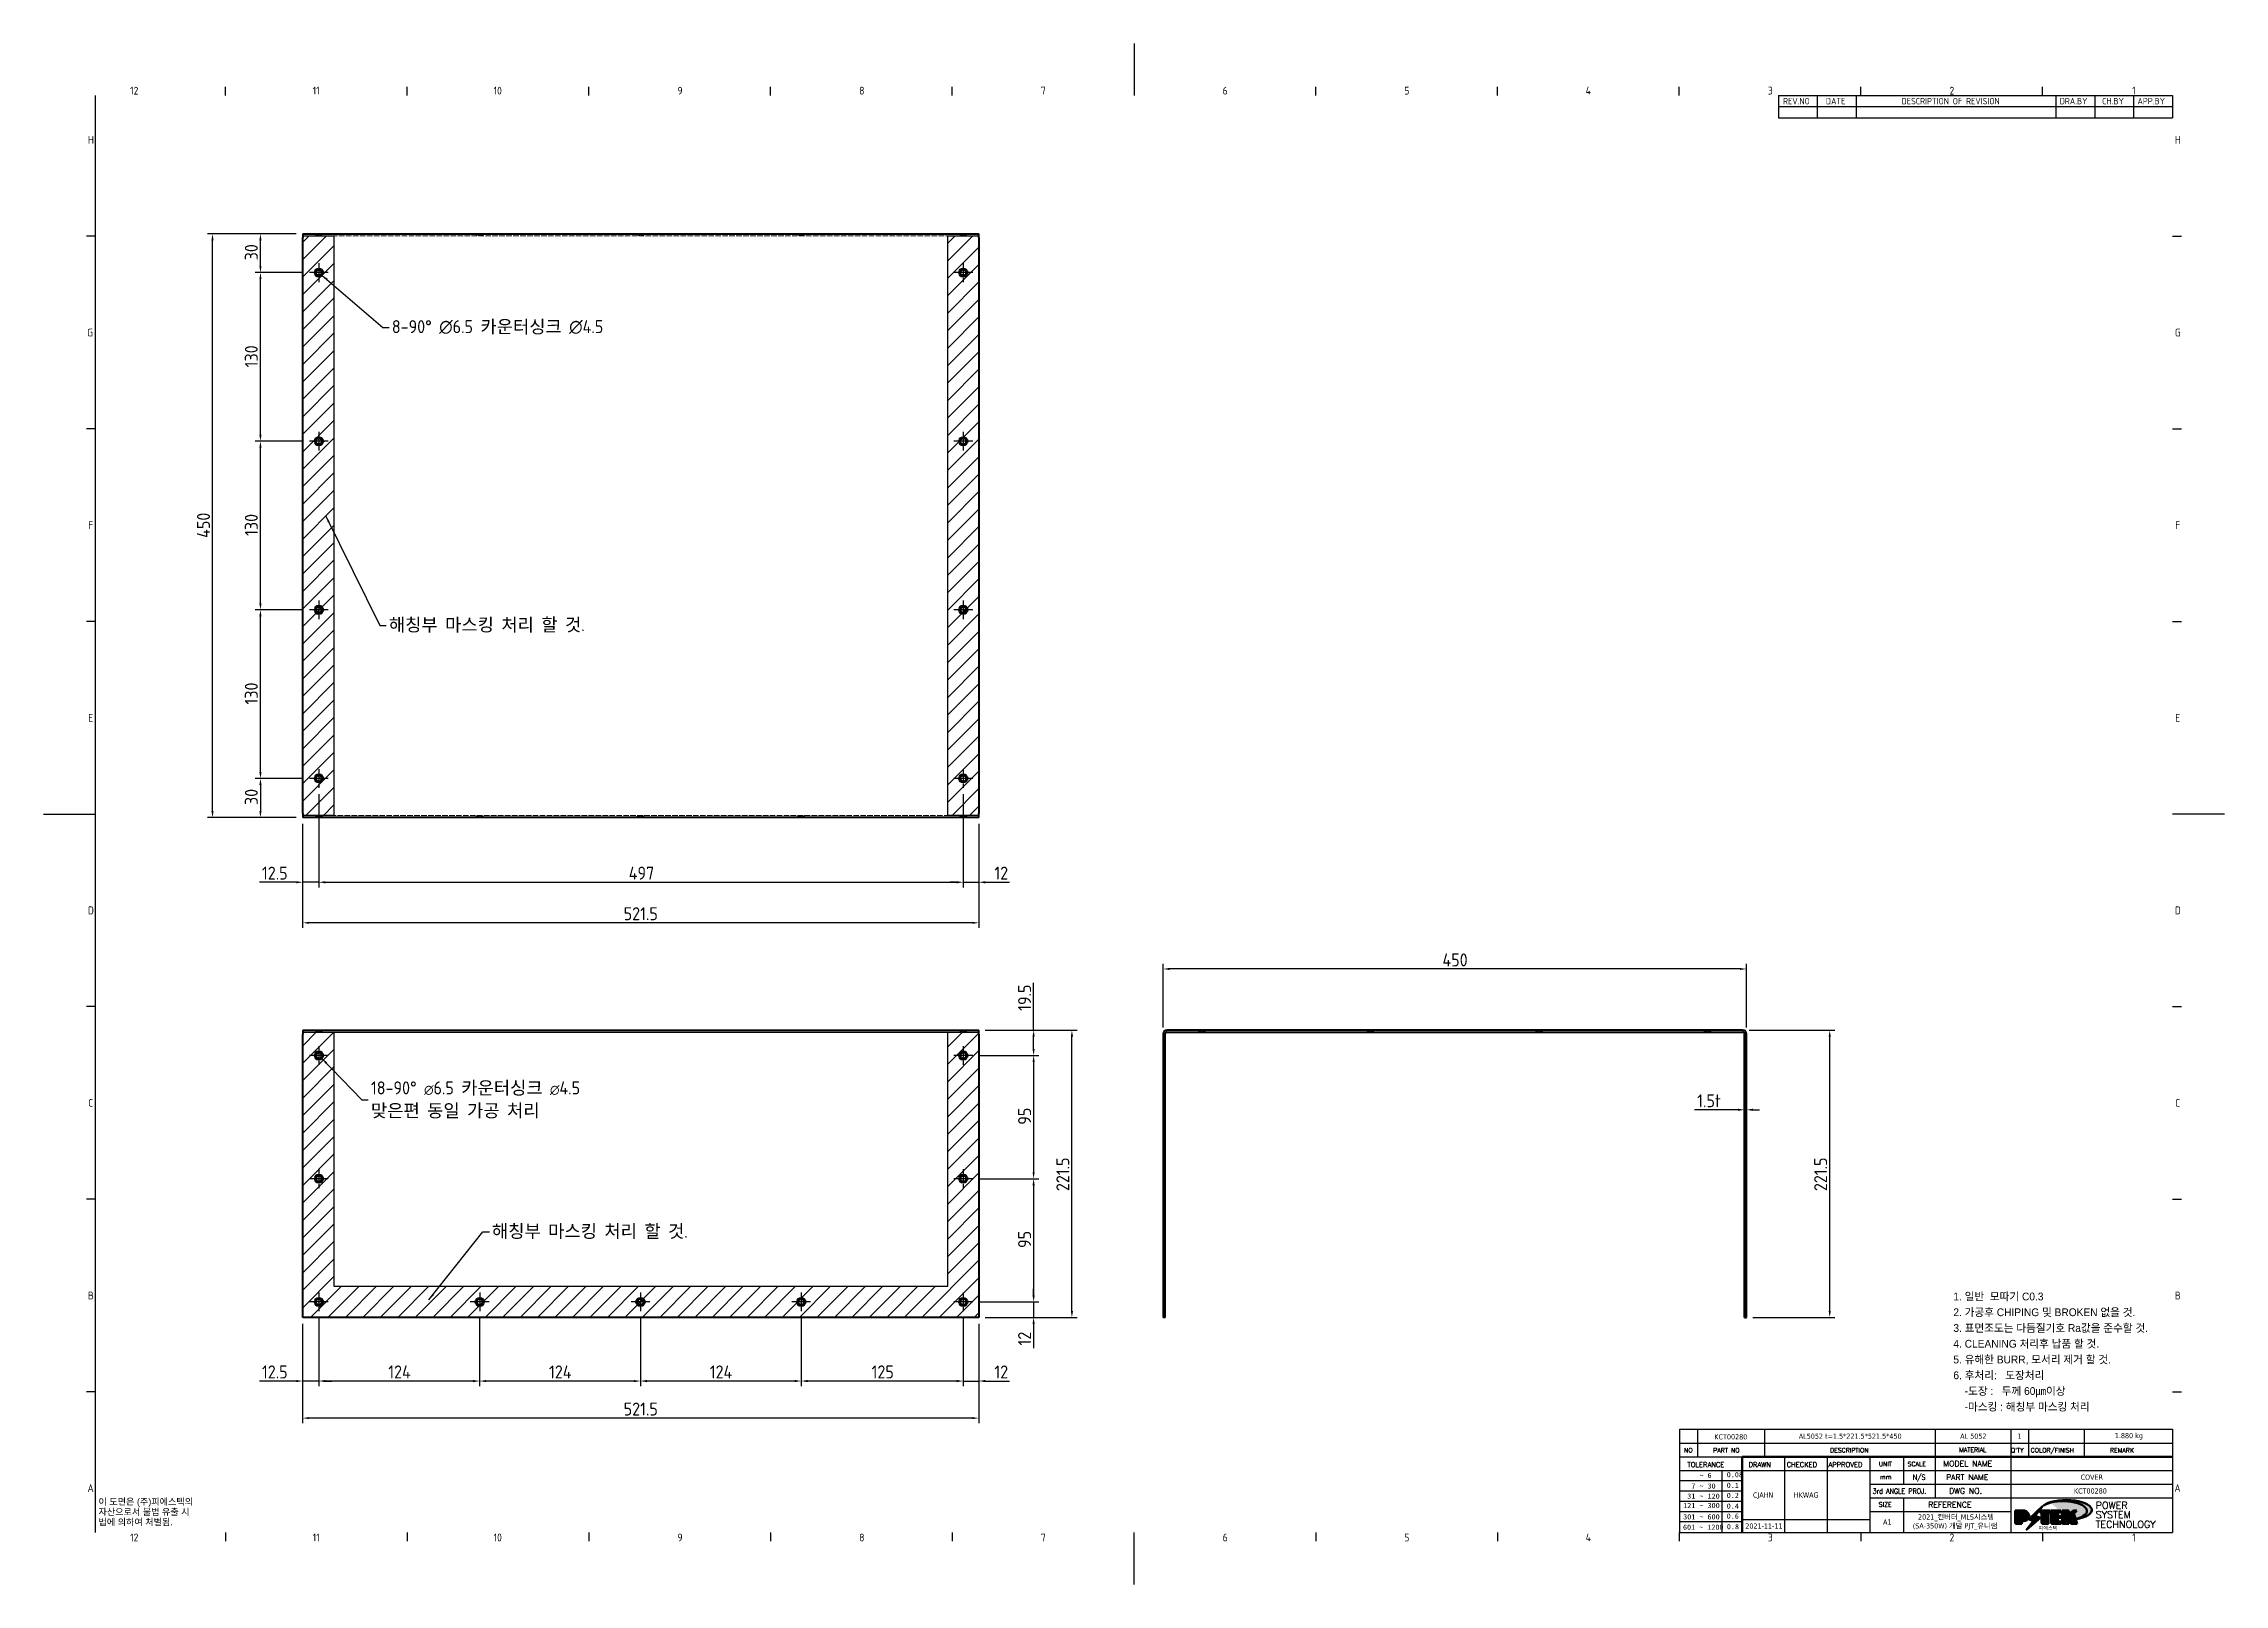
# Model space of a CAD drawing. Header units: millimetres. Extents: x 0 to 1682, y 0 to 1188.
import ezdxf
from ezdxf.enums import TextEntityAlignment as Align

# ---------------------------------------------------------------- set-up
doc = ezdxf.new("R2010")
doc.units = ezdxf.units.MM
doc.header["$LTSCALE"] = 2
doc.linetypes.add('CHAIN', pattern=[0.3543, 0.2362, -0.0295, 0.0591, -0.0295])
doc.linetypes.add('DASHED', pattern=[0.2067, 0.1654, -0.0413])
doc.layers.get('0').update_dxf_attribs({"color": 3, "lineweight": 25})
for name, color, linetype, lineweight in [('가려진 것(ISO)', 2, 'DASHED', 18), ('가시적인 것(ISO)', 3, 'Continuous', 40), ('경계(ISO)', 7, 'Continuous', 25), ('기호(ISO)', 5, 'Continuous', 25), ('스케치 형상(ISO)', 3, 'Continuous', 25), ('제목(ISO)', 5, 'Continuous', 50), ('중심 표식(ISO)', 1, 'Continuous', 25), ('치수(ISO)', 2, 'Continuous', 25), ('해치(ISO)', 7, 'Continuous', 18)]:
    doc.layers.add(name, color=color, linetype=linetype, lineweight=lineweight)
doc.styles.add('HAN_291', font='')
doc.styles.add('HAN_370', font='', dxfattribs={"width": 2})
doc.styles.add('ISO Proportional', font='arial.ttf')
doc.styles.add('ISO ProportionalPSTEK', font='isocp.shx')
doc.styles.add('RC_284', font='ROMANC.shx')
doc.styles.add('RC_287', font='ROMANC.shx')
doc.styles.add('RC_292', font='ROMANC.shx')
doc.styles.add('ROMANT_294', font='romant.shx')
doc.styles.add('문자 텍스트_PSTEK_POSCO', font='isocp.shx')
doc.styles.add('치수 텍스트_PSTEK_POSCO', font='isocp.shx')
doc.styles.add('텍스트 스타일198', font='tahoma.ttf')
doc.styles.add('텍스트 스타일333', font='ROMANC.shx', dxfattribs={"width": 0.8})
doc.styles.get('HAN_291').set_extended_font_data('GulimChe')
doc.styles.get('HAN_370').set_extended_font_data('GulimChe')
doc.dimstyles.new('치수_PSTEK_POSCO', dxfattribs={"dimscale": 2, "dimtxt": 5, "dimasz": 2.5, "dimexe": 2, "dimexo": 2.5, "dimgap": 1, "dimtad": 1, "dimrnd": 1e-08, "dimdsep": 46, "dimtxsty": '치수 텍스트_PSTEK_POSCO', "dimcen": 0.09, "dimdle": 10, "dimclrd": 7, "dimclre": 7, "dimclrt": 2, "dimadec": 1, "dimazin": 2, "dimtfac": 1, "dimtmove": 0, "dimatfit": 3, "dimfxl": 0, "dimtolj": 1, "dimlwd": -1, "dimlwe": -1, "dimarcsym": 0})
doc.dimstyles.new('치수_PSTEK_POSCO$7', dxfattribs={"dimscale": 2, "dimtxt": 5, "dimasz": 2.5, "dimexe": 2, "dimexo": 2.5, "dimgap": 1, "dimtad": 1, "dimrnd": 1e-08, "dimdsep": 46, "dimtxsty": '치수 텍스트_PSTEK_POSCO', "dimcen": 0.09, "dimdle": 10, "dimclrd": 7, "dimclre": 7, "dimclrt": 2, "dimadec": 1, "dimazin": 2, "dimtfac": 1, "dimtmove": 0, "dimatfit": 3, "dimfxl": 0, "dimtolj": 1, "dimlwd": -1, "dimlwe": -1, "dimarcsym": 0})
pattern_1 = [(45, (0, 0), (-6.73519, 6.73519), [])]

msp = doc.modelspace()

# ---------------------------------------------------------------- texts
at = {"layer": '기호(ISO)', "color": 2, "attachment_point": 4}
for s, insert, char_height, width, line_spacing_factor, style in [('{8-90° \\fAIGDT|b0|i0;\\H10.0000;n\\fisocp|b0|i0;\\H10.0000;6.5 카운터싱크 \\fAIGDT|b0|i0;\\H10.0000;n\\fisocp|b0|i0;\\H10.0000;4.5}', (268.599, 969.239), 10, 191.52034, 0.875, '치수 텍스트_PSTEK_POSCO'), ('{18-90° \\fAIGDT|b0|i0;\\H7.0000;n\\fisocp|b0|i0;\\H10.0000;6.5 카운터싱크 \\fAIGDT|b0|i0;\\H7.0000;n\\fisocp|b0|i0;\\H10.0000;4.5\\P맞은편 동일 가공 처리 }', (252.446, 373.527), 10, 190.33893, 1.05, '치수 텍스트_PSTEK_POSCO'), ('{\\fArial|b0|i0;\\H5.0000;이 도면은 (주)피에스텍의\\P자산으로서 불법 유출 시 \\P법에 의하여 처벌됨.}', (42.317, 55.617), 5, 78.61221, 0.944221, '문자 텍스트_PSTEK_POSCO')]:
    msp.add_mtext(s, dxfattribs=dict(at, insert=insert, char_height=char_height, width=width, line_spacing_factor=line_spacing_factor, style=style))
at = {"layer": '기호(ISO)', "color": 2, "char_height": 10, "width": 175.45887, "attachment_point": 4, "style": '치수 텍스트_PSTEK_POSCO'}
for insert in [(266.301, 739.427), (345.787, 271.798)]:
    msp.add_mtext('{\\fISOCP|b0|i0;\\H10.0000;해칭부 마스킹 처리 할 것.}', dxfattribs=dict(at, insert=insert))

# ---------------------------------------------------------------- blocks, each defined once
blk = doc.blocks.new('경계 Default Border')
at = {"layer": '경계(ISO)'}
for p, q in [((70.08, 574), (70.08, 577.4)), ((140.17, 574), (140.17, 577.4)), ((210.25, 574), (210.25, 577.4)), ((280.33, 574), (280.33, 577.4)), ((350.42, 574), (350.42, 577.4)), ((490.58, 574), (490.58, 577.4)), ((560.67, 574), (560.67, 577.4)), ((630.75, 574), (630.75, 577.4)), ((700.83, 574), (700.83, 577.4)), ((770.92, 574), (770.92, 577.4)), ((20, 519.75), (16.6, 519.75)), ((821, 519.75), (824.4, 519.75)), ((20, 445.5), (16.6, 445.5)), ((821, 445.5), (824.4, 445.5)), ((20, 371.25), (16.6, 371.25)), ((821, 371.25), (824.4, 371.25)), ((20, 222.75), (16.6, 222.75)), ((821, 222.75), (824.4, 222.75)), ((20, 148.5), (16.6, 148.5)), ((821, 148.5), (824.4, 148.5)), ((20, 74.25), (16.6, 74.25)), ((821, 74.25), (824.4, 74.25)), ((70.08, 20), (70.08, 16.6)), ((140.17, 20), (140.17, 16.6)), ((210.25, 20), (210.25, 16.6)), ((280.33, 20), (280.33, 16.6)), ((350.42, 20), (350.42, 16.6)), ((490.58, 20), (490.58, 16.6)), ((560.67, 20), (560.67, 16.6)), ((630.75, 20), (630.75, 16.6)), ((700.83, 20), (700.83, 16.6)), ((770.92, 20), (770.92, 16.6))]:
    blk.add_line(p, q, dxfattribs=at)
at = {"layer": '경계(ISO)', "flags": 128}
for points in [[(420.5, 594), (420.5, 574)], [(20, 20), (20, 574)], [(0, 297), (20, 297)], [(841, 297), (821, 297)], [(420.5, 0), (420.5, 20)]]:
    blk.add_lwpolyline(points, dxfattribs=at)
at = {"layer": '경계(ISO)', "color": 2, "char_height": 3, "attachment_point": 7, "style": '문자 텍스트_PSTEK_POSCO'}
for s, insert in [('12', (33.36, 574.37)), ('11', (103.78, 574.4)), ('10', (173.53, 574.37)), ('9', (244.44, 574.37)), ('8', (314.52, 574.37)), ('7', (384.6, 574.39)), ('6', (454.69, 574.37)), ('5', (524.77, 574.37)), ('4', (594.68, 574.4)), ('3', (664.96, 574.37)), ('2', (735, 574.37)), ('1', (805.44, 574.4)), ('H', (17.08, 555.37)), ('H', (821.88, 555.37)), ('G', (16.77, 481.1)), ('G', (821.88, 481.1)), ('F', (17.24, 406.87)), ('F', (822.04, 406.87)), ('E', (17.24, 332.6)), ('E', (822.04, 332.6)), ('D', (17.08, 258.35)), ('D', (821.88, 258.35)), ('C', (17.24, 184.1)), ('C', (822.04, 184.1)), ('B', (17.08, 109.85)), ('B', (821.88, 109.85)), ('A', (16.91, 35.62)), ('A', (821.71, 35.62)), ('12', (33.36, 16.57)), ('11', (103.78, 16.6)), ('10', (173.53, 16.57)), ('9', (244.44, 16.57)), ('8', (314.52, 16.57)), ('7', (384.6, 16.59)), ('6', (454.69, 16.57)), ('5', (524.77, 16.57)), ('4', (594.68, 16.6)), ('3', (664.96, 16.57)), ('2', (735, 16.57)), ('1', (805.44, 16.6))]:
    blk.add_mtext(s, dxfattribs=dict(at, insert=insert))
blk = doc.blocks.new('제목 블록 PSTEK')
h = blk.add_hatch(color=1)
edge = h.paths.add_edge_path(flags=0)
edge.add_line((314.22, 19.61), (314.22, 17))
edge.add_line((314.22, 17), (314.35, 17))
edge.add_arc((314.35, 17.65), 0.651, 270, 360)
edge.add_line((315, 17.65), (315, 18.96))
edge.add_arc((314.35, 18.96), 0.651, 0, 90)
edge.add_line((314.35, 19.61), (314.22, 19.61))
edge = h.paths.add_edge_path()
edge.add_arc((314.98, 18.29), 1.97, 270, 450)
edge.add_line((314.98, 20.26), (311.77, 20.26))
edge.add_line((311.77, 20.26), (311.77, 15.34))
edge.add_line((311.77, 15.34), (314.22, 15.34))
edge.add_line((314.22, 15.34), (314.22, 16.32))
edge.add_line((314.22, 16.32), (314.98, 16.32))
h = blk.add_hatch(color=252)
edge = h.paths.add_edge_path()
edge.add_arc((314.98, 18.29), 1.97, 270, 406.82787)
edge.add_arc((315.16, 18.14), 1.97, -90, 53.56098, ccw=False)
edge.add_line((315.16, 16.17), (314.4, 16.17))
edge.add_line((314.4, 16.17), (314.4, 15.19))
edge.add_line((314.4, 15.19), (311.94, 15.19))
edge.add_line((311.94, 15.19), (311.94, 15.34))
edge.add_line((311.94, 15.34), (314.22, 15.34))
edge.add_line((314.22, 15.34), (314.22, 16.32))
edge.add_line((314.22, 16.32), (314.98, 16.32))
h = blk.add_hatch(color=252)
edge = h.paths.add_edge_path()
edge.add_line((314.4, 19.46), (314.53, 19.46))
edge.add_arc((314.53, 18.81), 0.651, 60.41893, 90, ccw=False)
edge.add_arc((314.35, 18.96), 0.651, 39.96992, 90)
edge.add_line((314.35, 19.61), (314.22, 19.61))
edge.add_line((314.22, 19.61), (314.22, 17))
edge.add_line((314.22, 17), (314.35, 17))
edge.add_arc((314.35, 17.65), 0.651, 270, 274.69308)
edge.add_line((314.4, 17), (314.4, 19.46))
for color, points in [(252, [(317.22, 17.06), (322.03, 21.63), (322.28, 21.94), (317.05, 16.98), (318.75, 16.19), (316, 12.72), (316.34, 13), (318.92, 16.27)]), (5, [(321.62, 17.42), (319.53, 18.25), (322.45, 22.02), (317.22, 17.06), (318.92, 16.27), (316.17, 12.8)]), (1, [(324.48, 19.61), (325.24, 19.61), (325.24, 20.26), (321.23, 20.26), (321.23, 19.61), (321.98, 19.61), (321.98, 15.34), (324.48, 15.34)]), (252, [(321.98, 19.61), (321.4, 19.61), (321.4, 19.46), (321.98, 19.46)]), (252, [(324.66, 19.46), (325.42, 19.46), (325.42, 20.11), (325.24, 20.11), (325.24, 19.61), (324.48, 19.61), (324.48, 15.34), (322.16, 15.34), (322.16, 15.19), (324.66, 15.19)]), (1, [(329.23, 20.26), (325.66, 20.26), (325.66, 15.34), (329.36, 15.34), (329.36, 15.99), (328.11, 15.99), (328.11, 17.56), (329.23, 17.56), (329.23, 18.26), (328.11, 18.26), (328.11, 19.61), (329.23, 19.61)]), (252, [(328.29, 19.46), (329.41, 19.46), (329.41, 20.11), (329.23, 20.11), (329.23, 19.61), (328.11, 19.61), (328.11, 18.26), (328.29, 18.26)]), (252, [(328.29, 17.42), (329.41, 17.42), (329.41, 18.11), (329.23, 18.11), (329.23, 17.56), (328.11, 17.56), (328.11, 15.99), (328.29, 15.99)]), (1, [(332.33, 20.26), (329.86, 20.26), (329.86, 15.34), (332.33, 15.34), (332.33, 17.43), (333.07, 15.34), (335.49, 15.34), (334.25, 19.31), (335.44, 20.26), (334.31, 20.26), (332.33, 19)]), (252, [(332.51, 16.93), (332.33, 17.43), (332.33, 15.34), (330.04, 15.34), (330.04, 15.19), (332.51, 15.19)]), (252, [(332.51, 20.11), (332.33, 20.11), (332.33, 19), (332.51, 19.11)]), (252, [(335.62, 20.11), (335.25, 20.11), (334.25, 19.31), (335.49, 15.34), (333.2, 15.34), (333.25, 15.19), (335.66, 15.19), (334.43, 19.16)]), (252, [(329.54, 15.85), (329.36, 15.85), (329.36, 15.34), (325.83, 15.34), (325.83, 15.19), (329.54, 15.19)])]:
    blk.add_hatch(color=color).paths.add_polyline_path(points)
at = {"layer": '해치(ISO)'}
h = blk.add_hatch(color=140, dxfattribs=at)
edge = h.paths.add_edge_path()
edge.add_ellipse((330.37, 20.16), major_axis=(9.1, 0), ratio=0.40699, start_angle=301.30985, end_angle=507.74369)
edge.add_ellipse((331.53, 20.46), major_axis=(-9.82, 0), ratio=0.39426, start_angle=111.51207, end_angle=334.47025, ccw=False)
edge.add_line((335.14, 16.86), (335.1, 16.99))
at = {"color": 180}
for p, q in [((182.48, 11.79), (182.48, 51.57)), ((182.48, 51.57), (372.48, 51.57)), ((189.27, 51.57), (189.27, 41.01)), ((215.22, 41.01), (215.22, 51.57)), ((280.88, 51.57), (280.88, 41.01)), ((310.09, 51.57), (310.09, 41.01)), ((316.9, 51.57), (316.9, 41.01)), ((338.46, 51.57), (338.46, 41.01)), ((372.48, 51.57), (372.48, 11.79)), ((182.48, 46.29), (372.48, 46.29)), ((182.48, 41.01), (206.45, 41.01)), ((182.48, 35.73), (206.45, 35.73)), ((198.86, 12.03), (198.86, 35.73)), ((206.45, 35.73), (372.48, 35.73)), ((222.94, 11.79), (222.94, 41.01)), ((239.43, 11.79), (239.43, 41.01)), ((255.92, 11.79), (255.92, 41.01)), ((268.69, 41.01), (268.69, 30.45)), ((280.88, 41.01), (280.88, 25.17)), ((310.09, 41.01), (310.09, 11.79)), ((182.48, 31.78), (206.45, 31.78)), ((182.48, 27.83), (206.45, 27.83)), ((255.92, 30.45), (372.48, 30.45)), ((182.48, 23.88), (206.45, 23.88)), ((182.48, 19.93), (206.45, 19.93)), ((255.92, 25.17), (372.48, 25.17)), ((255.92, 19.89), (310.09, 19.89)), ((268.69, 25.17), (268.69, 11.79)), ((182.48, 15.98), (206.45, 15.98)), ((182.48, 11.79), (372.48, 11.79)), ((206.45, 16.74), (255.92, 16.74))]:
    blk.add_line(p, q, dxfattribs=at)
at = {"color": 7, "lineweight": 50}
for p, q in [((206.45, 11.79), (206.45, 41.01)), ((206.45, 41.01), (372.48, 41.01))]:
    blk.add_line(p, q, dxfattribs=at)
at = {"color": 7}
for p, q in [((314.98, 20.26), (311.77, 20.26)), ((311.77, 20.26), (311.77, 15.34)), ((314.98, 20.26), (311.77, 20.26)), ((311.77, 20.26), (311.77, 15.34)), ((314.22, 17), (314.22, 19.61)), ((314.22, 19.61), (314.35, 19.61)), ((314.35, 19.61), (314.22, 19.61)), ((314.22, 19.61), (314.22, 17)), ((314.22, 17), (314.22, 19.61)), ((314.22, 19.61), (314.35, 19.61)), ((314.35, 17), (314.22, 17)), ((314.22, 17), (314.35, 17)), ((314.35, 17), (314.22, 17)), ((314.4, 19.46), (314.53, 19.46)), ((314.4, 17), (314.4, 19.46)), ((315, 18.96), (315, 17.65)), ((315, 18.96), (315, 17.65)), ((316.17, 12.8), (321.62, 17.42)), ((322.28, 21.94), (317.05, 16.98)), ((317.05, 16.98), (318.75, 16.19)), ((322.45, 22.02), (317.22, 17.06)), ((317.22, 17.06), (322.03, 21.63)), ((318.92, 16.27), (317.22, 17.06)), ((317.22, 17.06), (318.92, 16.27)), ((319.53, 18.25), (322.45, 22.02)), ((321.62, 17.42), (319.53, 18.25)), ((325.24, 20.26), (321.23, 20.26)), ((321.23, 20.26), (321.23, 19.61)), ((325.24, 20.26), (321.23, 20.26)), ((321.23, 20.26), (321.23, 19.61)), ((321.23, 19.61), (321.98, 19.61)), ((321.23, 19.61), (321.98, 19.61)), ((321.4, 19.61), (321.4, 19.46)), ((321.98, 19.61), (321.4, 19.61)), ((321.4, 19.46), (321.98, 19.46)), ((321.98, 19.61), (321.98, 15.34)), ((321.98, 19.46), (321.98, 19.61)), ((321.98, 19.61), (321.98, 15.34)), ((322.03, 21.63), (322.28, 21.94)), ((324.48, 19.61), (325.24, 19.61)), ((324.48, 15.34), (324.48, 19.61)), ((325.24, 19.61), (324.48, 19.61)), ((324.48, 19.61), (324.48, 15.34)), ((324.48, 19.61), (325.24, 19.61)), ((324.48, 15.34), (324.48, 19.61)), ((324.66, 19.46), (325.42, 19.46)), ((324.66, 15.19), (324.66, 19.46)), ((325.24, 19.61), (325.24, 20.26)), ((325.24, 19.61), (325.24, 20.26)), ((325.42, 20.11), (325.24, 20.11)), ((325.24, 20.11), (325.24, 19.61)), ((325.42, 19.46), (325.42, 20.11)), ((329.23, 20.26), (325.66, 20.26)), ((325.66, 20.26), (325.66, 15.34)), ((325.66, 20.26), (325.66, 15.34)), ((329.23, 20.26), (325.66, 20.26)), ((328.11, 18.26), (328.11, 19.61)), ((328.11, 19.61), (329.23, 19.61)), ((329.23, 19.61), (328.11, 19.61)), ((328.11, 19.61), (328.11, 18.26)), ((328.11, 18.26), (328.11, 19.61)), ((328.11, 19.61), (329.23, 19.61)), ((329.23, 18.26), (328.11, 18.26)), ((328.11, 18.26), (328.29, 18.26)), ((329.23, 18.26), (328.11, 18.26)), ((328.11, 17.56), (329.23, 17.56)), ((328.11, 15.99), (328.11, 17.56)), ((329.23, 17.56), (328.11, 17.56)), ((328.11, 17.56), (328.11, 15.99)), ((328.11, 17.56), (329.23, 17.56)), ((328.11, 15.99), (328.11, 17.56)), ((328.29, 18.26), (328.29, 19.46)), ((328.29, 19.46), (329.41, 19.46)), ((328.29, 15.99), (328.29, 17.42)), ((328.29, 17.42), (329.41, 17.42)), ((329.23, 19.61), (329.23, 20.26)), ((329.23, 19.61), (329.23, 20.26)), ((329.41, 20.11), (329.23, 20.11)), ((329.23, 20.11), (329.23, 19.61)), ((329.23, 17.56), (329.23, 18.26)), ((329.23, 17.56), (329.23, 18.26)), ((329.41, 18.11), (329.23, 18.11)), ((329.23, 18.11), (329.23, 17.56)), ((329.41, 19.46), (329.41, 20.11)), ((329.41, 17.42), (329.41, 18.11)), ((332.33, 20.26), (329.86, 20.26)), ((329.86, 20.26), (329.86, 15.34)), ((329.86, 20.26), (329.86, 15.34)), ((332.33, 20.26), (329.86, 20.26)), ((334.31, 20.26), (332.33, 19)), ((332.33, 19), (332.33, 20.26)), ((334.31, 20.26), (332.33, 19)), ((332.33, 19), (332.33, 20.26)), ((332.51, 20.11), (332.33, 20.11)), ((332.33, 20.11), (332.33, 19)), ((332.33, 19), (332.51, 19.11)), ((332.33, 17.43), (333.07, 15.34)), ((332.33, 15.34), (332.33, 17.43)), ((332.51, 16.93), (332.33, 17.43)), ((332.33, 17.43), (332.33, 15.34)), ((332.33, 17.43), (333.07, 15.34)), ((332.33, 15.34), (332.33, 17.43)), ((332.51, 19.11), (332.51, 20.11)), ((332.51, 15.19), (332.51, 16.93)), ((334.25, 19.31), (335.44, 20.26)), ((334.25, 19.31), (335.44, 20.26)), ((335.25, 20.11), (334.25, 19.31)), ((335.49, 15.34), (334.25, 19.31)), ((334.25, 19.31), (335.49, 15.34)), ((335.49, 15.34), (334.25, 19.31)), ((335.44, 20.26), (334.31, 20.26)), ((335.44, 20.26), (334.31, 20.26)), ((334.43, 19.16), (335.62, 20.11)), ((335.66, 15.19), (334.43, 19.16)), ((335.62, 20.11), (335.25, 20.11)), ((345.04, 17.5), (344.99, 17.69)), ((311.77, 15.34), (314.22, 15.34)), ((311.77, 15.34), (314.22, 15.34)), ((314.22, 15.34), (311.94, 15.34)), ((311.94, 15.34), (311.94, 15.19)), ((311.94, 15.19), (314.4, 15.19)), ((314.22, 16.32), (314.98, 16.32)), ((314.22, 15.34), (314.22, 16.32)), ((314.98, 16.32), (314.22, 16.32)), ((314.22, 16.32), (314.22, 15.34)), ((314.22, 16.32), (314.98, 16.32)), ((314.22, 15.34), (314.22, 16.32)), ((314.4, 16.17), (315.16, 16.17)), ((314.4, 15.19), (314.4, 16.17)), ((318.75, 16.19), (316, 12.72)), ((316, 12.72), (316.34, 13)), ((318.92, 16.27), (316.17, 12.8)), ((316.34, 13), (318.92, 16.27)), ((321.98, 15.34), (324.48, 15.34)), ((321.98, 15.34), (324.48, 15.34)), ((324.48, 15.34), (322.16, 15.34)), ((322.16, 15.34), (322.16, 15.19)), ((322.16, 15.19), (324.66, 15.19)), ((325.66, 15.34), (329.36, 15.34)), ((325.66, 15.34), (329.36, 15.34)), ((329.36, 15.34), (325.83, 15.34)), ((325.83, 15.34), (325.83, 15.19)), ((325.83, 15.19), (329.54, 15.19)), ((329.36, 15.99), (328.11, 15.99)), ((328.11, 15.99), (328.29, 15.99)), ((329.36, 15.99), (328.11, 15.99)), ((329.36, 15.34), (329.36, 15.99)), ((329.36, 15.34), (329.36, 15.99)), ((329.54, 15.85), (329.36, 15.85)), ((329.36, 15.85), (329.36, 15.34)), ((329.54, 15.19), (329.54, 15.85)), ((329.86, 15.34), (332.33, 15.34)), ((329.86, 15.34), (332.33, 15.34)), ((332.33, 15.34), (330.04, 15.34)), ((330.04, 15.34), (330.04, 15.19)), ((330.04, 15.19), (332.51, 15.19)), ((333.07, 15.34), (335.49, 15.34)), ((333.07, 15.34), (335.49, 15.34)), ((335.49, 15.34), (333.2, 15.34)), ((333.2, 15.34), (333.25, 15.19)), ((333.25, 15.19), (335.66, 15.19))]:
    blk.add_line(p, q, dxfattribs=at)
at = {"color": 1}
for p, q in [((314.98, 20.26), (311.77, 20.26)), ((311.77, 20.26), (311.77, 15.34)), ((314.22, 17), (314.22, 19.61)), ((314.22, 19.61), (314.35, 19.61)), ((314.35, 17), (314.22, 17)), ((315, 18.96), (315, 17.65)), ((325.24, 20.26), (321.23, 20.26)), ((321.23, 20.26), (321.23, 19.61)), ((321.23, 19.61), (321.98, 19.61)), ((321.98, 19.61), (321.98, 15.34)), ((324.48, 19.61), (325.24, 19.61)), ((324.48, 15.34), (324.48, 19.61)), ((325.24, 19.61), (325.24, 20.26)), ((329.23, 20.26), (325.66, 20.26)), ((325.66, 20.26), (325.66, 15.34)), ((328.11, 18.26), (328.11, 19.61)), ((328.11, 19.61), (329.23, 19.61)), ((329.23, 18.26), (328.11, 18.26)), ((328.11, 17.56), (329.23, 17.56)), ((328.11, 15.99), (328.11, 17.56)), ((329.23, 19.61), (329.23, 20.26)), ((329.23, 17.56), (329.23, 18.26)), ((332.33, 20.26), (329.86, 20.26)), ((329.86, 20.26), (329.86, 15.34)), ((334.31, 20.26), (332.33, 19)), ((332.33, 19), (332.33, 20.26)), ((332.33, 17.43), (333.07, 15.34)), ((332.33, 15.34), (332.33, 17.43)), ((334.25, 19.31), (335.44, 20.26)), ((335.49, 15.34), (334.25, 19.31)), ((335.44, 20.26), (334.31, 20.26)), ((311.77, 15.34), (314.22, 15.34)), ((314.22, 16.32), (314.98, 16.32)), ((314.22, 15.34), (314.22, 16.32)), ((321.98, 15.34), (324.48, 15.34)), ((325.66, 15.34), (329.36, 15.34)), ((329.36, 15.99), (328.11, 15.99)), ((329.36, 15.34), (329.36, 15.99)), ((329.86, 15.34), (332.33, 15.34)), ((333.07, 15.34), (335.49, 15.34))]:
    blk.add_line(p, q, dxfattribs=at)
at = {"color": 5}
for p, q in [((316.17, 12.8), (321.62, 17.42)), ((322.45, 22.02), (317.22, 17.06)), ((317.22, 17.06), (318.92, 16.27)), ((319.53, 18.25), (322.45, 22.02)), ((321.62, 17.42), (319.53, 18.25)), ((318.92, 16.27), (316.17, 12.8))]:
    blk.add_line(p, q, dxfattribs=at)
at = {"color": 7}
for centre, radius, start, end in [((314.35, 18.96), 0.651, 0, 90), ((314.35, 18.96), 0.651, 39.96992, 90), ((314.35, 18.96), 0.651, 0, 90), ((314.35, 17.65), 0.651, 270, 0), ((314.35, 17.65), 0.651, 270, 0), ((314.35, 17.65), 0.651, 270, 274.69308), ((314.53, 18.81), 0.651, 60.41893, 90), ((314.98, 18.29), 1.97, 270, 90), ((314.98, 18.29), 1.97, 270, 90), ((314.98, 18.29), 1.97, 270, 46.82787), ((315.16, 18.14), 1.97, 270, 53.56098)]:
    blk.add_arc(centre, radius, start, end, dxfattribs=at)
at = {"color": 1}
for centre, radius, start, end in [((314.35, 18.96), 0.651, 0, 90), ((314.35, 17.65), 0.651, 270, 0), ((314.98, 18.29), 1.97, 270, 90)]:
    blk.add_arc(centre, radius, start, end, dxfattribs=at)
at = {"layer": '제목(ISO)', "lineweight": 18}
blk.add_line((182.48, 35.73), (182.48, 11.79), dxfattribs=at)
at = {"layer": '제목(ISO)'}
for p, q in [((314.98, 20.26), (311.77, 20.26)), ((311.77, 20.26), (311.77, 15.34)), ((314.22, 17), (314.22, 19.61)), ((314.22, 19.61), (314.35, 19.61)), ((314.35, 19.61), (314.22, 19.61)), ((314.22, 19.61), (314.22, 17)), ((314.35, 17), (314.22, 17)), ((314.22, 17), (314.35, 17)), ((314.4, 19.46), (314.53, 19.46)), ((314.4, 17), (314.4, 19.46)), ((315, 18.96), (315, 17.65)), ((316.17, 12.8), (321.62, 17.42)), ((322.28, 21.94), (317.05, 16.98)), ((317.05, 16.98), (318.75, 16.19)), ((322.45, 22.02), (317.22, 17.06)), ((317.22, 17.06), (322.03, 21.63)), ((317.22, 17.06), (318.92, 16.27)), ((318.92, 16.27), (317.22, 17.06)), ((319.53, 18.25), (322.45, 22.02)), ((321.62, 17.42), (319.53, 18.25)), ((325.24, 20.26), (321.23, 20.26)), ((321.23, 20.26), (321.23, 19.61)), ((321.23, 19.61), (321.98, 19.61)), ((321.98, 19.61), (321.4, 19.61)), ((321.4, 19.61), (321.4, 19.46)), ((321.4, 19.46), (321.98, 19.46)), ((321.98, 19.61), (321.98, 15.34)), ((321.98, 19.46), (321.98, 19.61)), ((322.03, 21.63), (322.28, 21.94)), ((324.48, 19.61), (325.24, 19.61)), ((324.48, 15.34), (324.48, 19.61)), ((325.24, 19.61), (324.48, 19.61)), ((324.48, 19.61), (324.48, 15.34)), ((324.66, 19.46), (325.42, 19.46)), ((324.66, 15.19), (324.66, 19.46)), ((325.24, 19.61), (325.24, 20.26)), ((325.42, 20.11), (325.24, 20.11)), ((325.24, 20.11), (325.24, 19.61)), ((325.42, 19.46), (325.42, 20.11)), ((329.23, 20.26), (325.66, 20.26)), ((325.66, 20.26), (325.66, 15.34)), ((328.11, 18.26), (328.11, 19.61)), ((328.11, 19.61), (329.23, 19.61)), ((329.23, 19.61), (328.11, 19.61)), ((328.11, 19.61), (328.11, 18.26)), ((329.23, 18.26), (328.11, 18.26)), ((328.11, 18.26), (328.29, 18.26)), ((328.11, 15.99), (328.11, 17.56)), ((328.11, 17.56), (329.23, 17.56)), ((329.23, 17.56), (328.11, 17.56)), ((328.11, 17.56), (328.11, 15.99)), ((328.29, 19.46), (329.41, 19.46)), ((328.29, 18.26), (328.29, 19.46)), ((328.29, 17.42), (329.41, 17.42)), ((328.29, 15.99), (328.29, 17.42)), ((329.23, 19.61), (329.23, 20.26)), ((329.41, 20.11), (329.23, 20.11)), ((329.23, 20.11), (329.23, 19.61)), ((329.23, 17.56), (329.23, 18.26)), ((329.41, 18.11), (329.23, 18.11)), ((329.23, 18.11), (329.23, 17.56)), ((329.41, 19.46), (329.41, 20.11)), ((329.41, 17.42), (329.41, 18.11)), ((332.33, 20.26), (329.86, 20.26)), ((329.86, 20.26), (329.86, 15.34)), ((334.31, 20.26), (332.33, 19)), ((332.33, 19), (332.33, 20.26)), ((332.51, 20.11), (332.33, 20.11)), ((332.33, 20.11), (332.33, 19)), ((332.33, 19), (332.51, 19.11)), ((332.33, 15.34), (332.33, 17.43)), ((332.33, 17.43), (333.07, 15.34)), ((332.51, 16.93), (332.33, 17.43)), ((332.33, 17.43), (332.33, 15.34)), ((332.51, 19.11), (332.51, 20.11)), ((332.51, 15.19), (332.51, 16.93)), ((334.25, 19.31), (335.44, 20.26)), ((335.25, 20.11), (334.25, 19.31)), ((335.49, 15.34), (334.25, 19.31)), ((334.25, 19.31), (335.49, 15.34)), ((335.44, 20.26), (334.31, 20.26)), ((334.43, 19.16), (335.62, 20.11)), ((335.66, 15.19), (334.43, 19.16)), ((335.62, 20.11), (335.25, 20.11)), ((311.77, 15.34), (314.22, 15.34)), ((314.22, 15.34), (311.94, 15.34)), ((311.94, 15.34), (311.94, 15.19)), ((311.94, 15.19), (314.4, 15.19)), ((314.22, 15.34), (314.22, 16.32)), ((314.22, 16.32), (314.98, 16.32)), ((314.98, 16.32), (314.22, 16.32)), ((314.22, 16.32), (314.22, 15.34)), ((314.4, 15.19), (314.4, 16.17)), ((314.4, 16.17), (315.16, 16.17)), ((318.75, 16.19), (316, 12.72)), ((316, 12.72), (316.34, 13)), ((318.92, 16.27), (316.17, 12.8)), ((316.34, 13), (318.92, 16.27)), ((321.98, 15.34), (324.48, 15.34)), ((324.48, 15.34), (322.16, 15.34)), ((322.16, 15.34), (322.16, 15.19)), ((322.16, 15.19), (324.66, 15.19)), ((325.66, 15.34), (329.36, 15.34)), ((329.36, 15.34), (325.83, 15.34)), ((325.83, 15.34), (325.83, 15.19)), ((325.83, 15.19), (329.54, 15.19)), ((329.36, 15.99), (328.11, 15.99)), ((328.11, 15.99), (328.29, 15.99)), ((329.36, 15.34), (329.36, 15.99)), ((329.54, 15.85), (329.36, 15.85)), ((329.36, 15.85), (329.36, 15.34)), ((329.54, 15.19), (329.54, 15.85)), ((329.86, 15.34), (332.33, 15.34)), ((332.33, 15.34), (330.04, 15.34)), ((330.04, 15.34), (330.04, 15.19)), ((330.04, 15.19), (332.51, 15.19)), ((333.07, 15.34), (335.49, 15.34)), ((335.49, 15.34), (333.2, 15.34)), ((333.2, 15.34), (333.25, 15.19)), ((333.25, 15.19), (335.66, 15.19))]:
    blk.add_line(p, q, dxfattribs=at)
at = {"layer": '제목(ISO)', "color": 4}
blk.add_line((335.14, 16.86), (335.1, 16.99), dxfattribs=at)
at = {"layer": '제목(ISO)'}
for centre, radius, start, end in [((314.35, 18.96), 0.651, 0, 90), ((314.35, 18.96), 0.651, 39.96992, 90), ((314.35, 17.65), 0.651, 270, 0), ((314.35, 17.65), 0.651, 270, 274.69308), ((314.53, 18.81), 0.651, 60.41893, 90), ((314.98, 18.29), 1.97, 46.82787, 90), ((314.98, 18.29), 1.97, 270, 46.82787), ((314.98, 18.29), 1.97, 270, 46.82787), ((315.16, 18.14), 1.97, 270, 53.56098)]:
    blk.add_arc(centre, radius, start, end, dxfattribs=at)
at = {"layer": '제목(ISO)', "color": 4}
for centre, major_axis, ratio, start_param, end_param in [((331.53, 20.46), (9.82, 0), 0.39426, 5.087845, 8.9792), ((330.37, 20.16), (9.1, 0), 0.40699, 5.258849, 8.861799)]:
    blk.add_ellipse(centre, major_axis=major_axis, ratio=ratio, start_param=start_param, end_param=end_param, dxfattribs=at)
at = {"color": 2}
for s, height, style, p in [('NO', 1.742, 'RC_284', (184.14, 42.62)), ('PART NO', 1.742, 'RC_284', (195.34, 42.62)), ('DESCRIPTION', 1.7424, 'RC_284', (240.4, 42.62)), ("Q'TY", 1.742, 'RC_284', (310.14, 42.62)), ('COLOR/FINISH', 1.7424, 'RC_284', (317.77, 42.62)), ('REMARK', 1.742, 'RC_284', (348.35, 42.62)), (' TOLERANCE', 1.9, 'RC_287', (184.09, 37.01)), ('    ~ 6', 2, 'HAN_291', (183.77, 32.82)), ('0.08', 2, 'HAN_291', (200.55, 33.1)), ('DRAWN', 1.9, 'RC_287', (208.98, 37.01)), ('CHECKED', 1.9, 'RC_287', (223.69, 37.01)), ('APPROVED', 1.9, 'RC_287', (239.78, 37.01)), ('UNIT', 1.742, 'RC_284', (259.17, 37.34)), ('SCALE', 1.742, 'RC_284', (270.29, 37.34)), ('MODEL NAME', 2.178, 'RC_292', (284.1, 37.25)), ('PART NAME', 2.178, 'RC_292', (285.14, 32.03)), (' 31 ~ 120', 2, 'HAN_291', (183.77, 24.83)), ('  7 ~ 30', 2, 'HAN_291', (183.77, 28.71)), ('0.1', 2, 'HAN_291', (200.55, 28.99)), ('0.2', 2, 'HAN_291', (200.55, 25.11)), ('mm', 1.742, 'RC_284', (259.65, 32.35)), (' DWG NO.', 2.178, 'RC_292', (284.81, 26.75)), ('301 ~ 600', 2, 'HAN_291', (183.77, 16.83)), ('121 ~ 300', 2, 'HAN_291', (183.77, 21.21)), ('0.4', 2, 'HAN_291', (200.55, 21)), ('0.6', 2, 'HAN_291', (200.55, 17.12)), ('SIZE', 1.742, 'RC_284', (259.17, 21.69)), ('REFERENCE', 2.178, 'RC_292', (278.27, 21.43)), ('601 ~ 1200', 2, 'HAN_291', (183.68, 12.85)), ('0.8', 2, 'HAN_291', (200.61, 13.06))]:
    blk.add_text(s, height=height, dxfattribs=dict(at, style=style)).set_placement(p)
at = {"color": 2, "style": 'RC_284'}
blk.add_text('MATERIAL', height=1.742, dxfattribs=at).set_placement((295.48, 43.65), align=Align.MIDDLE_CENTER)
at = {"color": 7, "style": '텍스트 스타일333', "width": 0.8}
blk.add_text('N/S', height=2, dxfattribs=at).set_placement((274.78, 33.09), align=Align.MIDDLE_CENTER)
at = {"color": 2, "style": '텍스트 스타일333', "width": 0.8}
blk.add_text('3rd ANGLE PROJ.', height=2, dxfattribs=at).set_placement((256.84, 26.76))
at = {"color": 7, "style": 'ROMANT_294'}
for s, p in [('POWER', (342.83, 20.97)), ('SYSTEM', (342.83, 17.33)), ('TECHNOLOGY', (342.83, 13.57))]:
    blk.add_text(s, height=2.7, dxfattribs=at).set_placement(p)
at = {"color": 7, "insert": (320.85, 14.21), "char_height": 1.4, "attachment_point": 1, "line_spacing_factor": 0.332, "style": 'HAN_370'}
blk.add_mtext('\\fHY견고딕|b0|i0;\\H1.4000;피에스텍', dxfattribs=at)
at = {"layer": '제목(ISO)', "color": 7, "style": '텍스트 스타일198'}
for tag, p in [('부품_번호_001', (195.78, 47.68)), ('설명_001', (228.35, 47.92)), ('재질_001', (290.6, 47.93)), ("3._Q'TY_001", (312.71, 47.92)), ('질량\\P3;_001', (350.21, 48.16)), ('제목_001', (337.02, 32.12)), ('설계자_001', (210.68, 25.23)), ('점검자_001', (226.43, 25.23)), ('부품_번호_001', (334.44, 26.81)), ('시트_크기_001', (260.84, 14.83)), ('프로젝트_001', (274.33, 16.78)), ('작성_날짜_001', (207.73, 13.27)), ('프로젝트_002', (272.3, 13.36))]:
    blk.add_attdef(tag, p, '', height=2, dxfattribs=at)
for tag, p in [('4._COLOR', (327.68, 48.93)), ('1._MODEL_NAME', (341.23, 38.37)), ('엔지니어링_승인자', (247.67, 26.23)), ('점검_날짜', (231.18, 14.27)), ('엔지니어링_승인_날짜', (247.67, 14.27))]:
    blk.add_attdef(tag, text='', height=2, dxfattribs=at).set_placement(p, align=Align.MIDDLE_CENTER)
blk = doc.blocks.new('리비전 내역')
at = {"layer": '기호(ISO)'}
for p, q in [((669, 574), (821, 574)), ((669, 574), (669, 569.72)), ((684, 574), (684, 569.72)), ((699, 574), (699, 569.72)), ((776, 574), (776, 569.72)), ((791, 574), (791, 569.72)), ((806, 574), (806, 569.72)), ((821, 574), (821, 569.72)), ((669, 569.72), (821, 569.72)), ((669, 569.72), (669, 565.44)), ((669, 565.44), (821, 565.44)), ((684, 569.72), (684, 565.44)), ((699, 569.72), (699, 565.44)), ((776, 569.72), (776, 565.44)), ((791, 569.72), (791, 565.44)), ((806, 569.72), (806, 565.44)), ((821, 569.72), (821, 565.44))]:
    blk.add_line(p, q, dxfattribs=at)
at = {"layer": '기호(ISO)', "color": 2, "char_height": 2.5, "attachment_point": 7, "style": 'ISO ProportionalPSTEK'}
for s, insert in [('REV.NO', (670.79, 570.58)), ('DATE', (687.31, 570.58)), ('DESCRIPTION OF REVISION', (716.51, 570.58)), ('DRA.BY', (777.48, 570.58)), ('CH.BY', (793.86, 570.58)), ('APP.BY', (807.48, 570.58))]:
    blk.add_mtext(s, dxfattribs=dict(at, insert=insert))
blk = doc.blocks.new('*D23')
at = {"layer": 'Defpoints', "color": 0}
for p in [(1310.4, 427.3), (1377.6, 427.3), (1313.4, 205.8)]:
    blk.add_point(p, dxfattribs=at)
at = {"layer": '치수(ISO)', "color": 7}
for p, q in [((1315.4, 427.3), (1381.6, 427.3)), ((1377.6, 210.8), (1377.6, 422.3)), ((1318.4, 205.8), (1381.6, 205.8))]:
    blk.add_line(p, q, dxfattribs=at)
for points in [[(1376.8, 422.3), (1378.4, 422.3), (1377.6, 427.3)], [(1376.8, 210.8), (1378.4, 210.8), (1377.6, 205.8)]]:
    blk.add_solid(points, dxfattribs=at)
at = {"layer": '치수(ISO)', "color": 2, "insert": (1370.6, 303.2), "char_height": 10, "attachment_point": 4, "rotation": 90, "style": '치수 텍스트_PSTEK_POSCO'}
blk.add_mtext('\\A1;221.5', dxfattribs=at)
blk = doc.blocks.new('*D24')
at = {"layer": 'Defpoints', "color": 0}
for p in [(1311.9, 377.7), (1313.4, 377.7), (1313.4, 365.9)]:
    blk.add_point(p, dxfattribs=at)
at = {"layer": '치수(ISO)', "color": 7}
for p, q in [((1306.9, 365.9), (1273.4, 365.9)), ((1313.4, 365.9), (1311.9, 365.9)), ((1318.4, 365.9), (1323.4, 365.9))]:
    blk.add_line(p, q, dxfattribs=at)
for points in [[(1306.9, 366.8), (1306.9, 365.1), (1311.9, 365.9)], [(1318.4, 366.8), (1318.4, 365.1), (1313.4, 365.9)]]:
    blk.add_solid(points, dxfattribs=at)
at = {"layer": '치수(ISO)', "color": 2, "insert": (1275.4, 372.9), "char_height": 10, "attachment_point": 4, "style": '치수 텍스트_PSTEK_POSCO'}
blk.add_mtext('\\A1;1.5t', dxfattribs=at)
blk = doc.blocks.new('*D25')
at = {"layer": 'Defpoints', "color": 0}
for p in [(863.4, 474.5), (863.4, 424.3), (1313.4, 424.3)]:
    blk.add_point(p, dxfattribs=at)
at = {"layer": '치수(ISO)', "color": 7}
for p, q in [((863.4, 429.3), (863.4, 478.5)), ((1308.4, 474.5), (868.4, 474.5)), ((1313.4, 429.3), (1313.4, 478.5))]:
    blk.add_line(p, q, dxfattribs=at)
for points in [[(868.4, 475.3), (868.4, 473.7), (863.4, 474.5)], [(1308.4, 475.3), (1308.4, 473.7), (1313.4, 474.5)]]:
    blk.add_solid(points, dxfattribs=at)
at = {"layer": '치수(ISO)', "color": 2, "insert": (1078.9, 481.5), "char_height": 10, "attachment_point": 4, "style": '치수 텍스트_PSTEK_POSCO'}
blk.add_mtext('\\A1;450', dxfattribs=at)
blk = doc.blocks.new('*D26')
at = {"layer": 'Defpoints', "color": 0}
for p in [(199.8, 205.8), (721.3, 205.8), (199.8, 128.2)]:
    blk.add_point(p, dxfattribs=at)
at = {"layer": '치수(ISO)', "color": 7}
for p, q in [((199.8, 200.8), (199.8, 124.2)), ((721.3, 200.8), (721.3, 124.2)), ((716.3, 128.2), (204.8, 128.2))]:
    blk.add_line(p, q, dxfattribs=at)
for points in [[(204.8, 129), (204.8, 127.4), (199.8, 128.2)], [(716.3, 129), (716.3, 127.4), (721.3, 128.2)]]:
    blk.add_solid(points, dxfattribs=at)
at = {"layer": '치수(ISO)', "color": 2, "insert": (447.4, 135.2), "char_height": 10, "attachment_point": 4, "style": '치수 텍스트_PSTEK_POSCO'}
blk.add_mtext('\\A1;521.5', dxfattribs=at)
blk = doc.blocks.new('*D27')
at = {"layer": 'Defpoints', "color": 0}
for p in [(721.3, 427.3), (793.1, 427.3), (721.3, 205.8)]:
    blk.add_point(p, dxfattribs=at)
at = {"layer": '치수(ISO)', "color": 7}
for p, q in [((726.3, 427.3), (797.1, 427.3)), ((793.1, 210.8), (793.1, 422.3)), ((726.3, 205.8), (797.1, 205.8))]:
    blk.add_line(p, q, dxfattribs=at)
for points in [[(792.3, 422.3), (794, 422.3), (793.1, 427.3)], [(792.3, 210.8), (794, 210.8), (793.1, 205.8)]]:
    blk.add_solid(points, dxfattribs=at)
at = {"layer": '치수(ISO)', "color": 2, "insert": (786.1, 303.2), "char_height": 10, "attachment_point": 4, "rotation": 90, "style": '치수 텍스트_PSTEK_POSCO'}
blk.add_mtext('\\A1;221.5', dxfattribs=at)
blk = doc.blocks.new('*D28')
at = {"layer": 'Defpoints', "color": 0}
for p in [(716.6, 407.8), (716.6, 312.8), (763.6, 312.8)]:
    blk.add_point(p, dxfattribs=at)
at = {"layer": '치수(ISO)', "color": 7}
for p, q in [((721.6, 407.8), (767.6, 407.8)), ((763.6, 402.8), (763.6, 317.8)), ((721.6, 312.8), (767.6, 312.8))]:
    blk.add_line(p, q, dxfattribs=at)
for points in [[(762.7, 402.8), (764.4, 402.8), (763.6, 407.8)], [(762.7, 317.8), (764.4, 317.8), (763.6, 312.8)]]:
    blk.add_solid(points, dxfattribs=at)
at = {"layer": '치수(ISO)', "color": 2, "insert": (756.6, 354.4), "char_height": 10, "attachment_point": 4, "rotation": 90, "style": '치수 텍스트_PSTEK_POSCO'}
blk.add_mtext('\\A1;95', dxfattribs=at)
blk = doc.blocks.new('*D29')
at = {"layer": 'Defpoints', "color": 0}
for p in [(716.6, 312.8), (716.6, 217.8), (763.6, 217.8)]:
    blk.add_point(p, dxfattribs=at)
at = {"layer": '치수(ISO)', "color": 7}
for p, q in [((721.6, 312.8), (767.6, 312.8)), ((763.6, 307.8), (763.6, 222.8)), ((721.6, 217.8), (767.6, 217.8))]:
    blk.add_line(p, q, dxfattribs=at)
for points in [[(762.7, 307.8), (764.4, 307.8), (763.6, 312.8)], [(762.7, 222.8), (764.4, 222.8), (763.6, 217.8)]]:
    blk.add_solid(points, dxfattribs=at)
at = {"layer": '치수(ISO)', "color": 2, "insert": (756.6, 259.4), "char_height": 10, "attachment_point": 4, "rotation": 90, "style": '치수 텍스트_PSTEK_POSCO'}
blk.add_mtext('\\A1;95', dxfattribs=at)
blk = doc.blocks.new('*D30')
at = {"layer": 'Defpoints', "color": 0}
for p in [(716.6, 217.8), (721.3, 205.8), (763.6, 205.8)]:
    blk.add_point(p, dxfattribs=at)
at = {"layer": '치수(ISO)', "color": 7}
for p, q in [((763.6, 222.8), (763.6, 227.8)), ((721.6, 217.8), (767.6, 217.8)), ((726.3, 205.8), (767.6, 205.8)), ((763.6, 217.8), (763.6, 205.8)), ((763.6, 200.8), (763.6, 182.2))]:
    blk.add_line(p, q, dxfattribs=at)
for points in [[(762.7, 222.8), (764.4, 222.8), (763.6, 217.8)], [(762.7, 200.8), (764.4, 200.8), (763.6, 205.8)]]:
    blk.add_solid(points, dxfattribs=at)
at = {"layer": '치수(ISO)', "color": 2, "insert": (756.6, 184.2), "char_height": 10, "attachment_point": 4, "rotation": 90, "style": '치수 텍스트_PSTEK_POSCO'}
blk.add_mtext('\\A1;12', dxfattribs=at)
blk = doc.blocks.new('*D31')
at = {"layer": 'Defpoints', "color": 0}
for p in [(709.3, 210.6), (721.3, 205.8), (721.3, 156.8)]:
    blk.add_point(p, dxfattribs=at)
at = {"layer": '치수(ISO)', "color": 7}
for p, q in [((709.3, 205.6), (709.3, 152.8)), ((721.3, 200.8), (721.3, 152.8)), ((704.3, 156.8), (699.3, 156.8)), ((709.3, 156.8), (721.3, 156.8)), ((726.3, 156.8), (744.9, 156.8))]:
    blk.add_line(p, q, dxfattribs=at)
for points in [[(704.3, 157.6), (704.3, 155.9), (709.3, 156.8)], [(726.3, 157.6), (726.3, 155.9), (721.3, 156.8)]]:
    blk.add_solid(points, dxfattribs=at)
at = {"layer": '치수(ISO)', "color": 2, "insert": (733.3, 163.8), "char_height": 10, "attachment_point": 4, "style": '치수 텍스트_PSTEK_POSCO'}
blk.add_mtext('\\A1;12', dxfattribs=at)
blk = doc.blocks.new('*D32')
at = {"layer": 'Defpoints', "color": 0}
for p in [(584.3, 210.6), (709.3, 210.6), (584.3, 156.8)]:
    blk.add_point(p, dxfattribs=at)
at = {"layer": '치수(ISO)', "color": 7}
for p, q in [((584.3, 205.6), (584.3, 152.8)), ((709.3, 205.6), (709.3, 152.8)), ((704.3, 156.8), (589.3, 156.8))]:
    blk.add_line(p, q, dxfattribs=at)
for points in [[(589.3, 157.6), (589.3, 155.9), (584.3, 156.8)], [(704.3, 157.6), (704.3, 155.9), (709.3, 156.8)]]:
    blk.add_solid(points, dxfattribs=at)
at = {"layer": '치수(ISO)', "color": 2, "insert": (638.6, 163.8), "char_height": 10, "attachment_point": 4, "style": '치수 텍스트_PSTEK_POSCO'}
blk.add_mtext('\\A1;125', dxfattribs=at)
blk = doc.blocks.new('*D33')
at = {"layer": 'Defpoints', "color": 0}
for p in [(460.3, 210.6), (584.3, 210.6), (460.3, 156.8)]:
    blk.add_point(p, dxfattribs=at)
at = {"layer": '치수(ISO)', "color": 7}
for p, q in [((460.3, 205.6), (460.3, 152.8)), ((584.3, 205.6), (584.3, 152.8)), ((579.3, 156.8), (465.3, 156.8))]:
    blk.add_line(p, q, dxfattribs=at)
for points in [[(465.3, 157.6), (465.3, 155.9), (460.3, 156.8)], [(579.3, 157.6), (579.3, 155.9), (584.3, 156.8)]]:
    blk.add_solid(points, dxfattribs=at)
at = {"layer": '치수(ISO)', "color": 2, "insert": (513.8, 163.8), "char_height": 10, "attachment_point": 4, "style": '치수 텍스트_PSTEK_POSCO'}
blk.add_mtext('\\A1;124', dxfattribs=at)
blk = doc.blocks.new('*D34')
at = {"layer": 'Defpoints', "color": 0}
for p in [(336.3, 210.6), (460.3, 210.6), (336.3, 156.8)]:
    blk.add_point(p, dxfattribs=at)
at = {"layer": '치수(ISO)', "color": 7}
for p, q in [((336.3, 205.6), (336.3, 152.8)), ((460.3, 205.6), (460.3, 152.8)), ((455.3, 156.8), (341.3, 156.8))]:
    blk.add_line(p, q, dxfattribs=at)
for points in [[(341.3, 157.6), (341.3, 155.9), (336.3, 156.8)], [(455.3, 157.6), (455.3, 155.9), (460.3, 156.8)]]:
    blk.add_solid(points, dxfattribs=at)
at = {"layer": '치수(ISO)', "color": 2, "insert": (389.8, 163.8), "char_height": 10, "attachment_point": 4, "style": '치수 텍스트_PSTEK_POSCO'}
blk.add_mtext('\\A1;124', dxfattribs=at)
blk = doc.blocks.new('*D35')
at = {"layer": 'Defpoints', "color": 0}
for p in [(212.3, 210.6), (336.3, 210.6), (212.3, 156.8)]:
    blk.add_point(p, dxfattribs=at)
at = {"layer": '치수(ISO)', "color": 7}
for p, q in [((212.3, 205.6), (212.3, 152.8)), ((336.3, 205.6), (336.3, 152.8)), ((331.3, 156.8), (217.3, 156.8))]:
    blk.add_line(p, q, dxfattribs=at)
for points in [[(217.3, 157.6), (217.3, 155.9), (212.3, 156.8)], [(331.3, 157.6), (331.3, 155.9), (336.3, 156.8)]]:
    blk.add_solid(points, dxfattribs=at)
at = {"layer": '치수(ISO)', "color": 2, "insert": (265.8, 163.8), "char_height": 10, "attachment_point": 4, "style": '치수 텍스트_PSTEK_POSCO'}
blk.add_mtext('\\A1;124', dxfattribs=at)
blk = doc.blocks.new('*D36')
at = {"layer": 'Defpoints', "color": 0}
for p in [(199.8, 205.8), (212.3, 210.6), (199.8, 156.8)]:
    blk.add_point(p, dxfattribs=at)
at = {"layer": '치수(ISO)', "color": 7}
for p, q in [((212.3, 205.6), (212.3, 152.8)), ((199.8, 200.8), (199.8, 152.8)), ((194.8, 156.8), (166.4, 156.8)), ((212.3, 156.8), (199.8, 156.8)), ((217.3, 156.8), (222.3, 156.8))]:
    blk.add_line(p, q, dxfattribs=at)
for points in [[(194.8, 157.6), (194.8, 155.9), (199.8, 156.8)], [(217.3, 157.6), (217.3, 155.9), (212.3, 156.8)]]:
    blk.add_solid(points, dxfattribs=at)
at = {"layer": '치수(ISO)', "color": 2, "insert": (168.4, 163.8), "char_height": 10, "attachment_point": 4, "style": '치수 텍스트_PSTEK_POSCO'}
blk.add_mtext('\\A1;12.5', dxfattribs=at)
blk = doc.blocks.new('*D37')
at = {"layer": 'Defpoints', "color": 0}
for p in [(721.3, 427.3), (763.6, 427.3), (716.6, 407.8)]:
    blk.add_point(p, dxfattribs=at)
at = {"layer": '치수(ISO)', "color": 7}
for p, q in [((763.6, 427.3), (763.6, 463.7)), ((726.3, 427.3), (767.6, 427.3)), ((763.6, 412.8), (763.6, 422.3)), ((721.6, 407.8), (767.6, 407.8))]:
    blk.add_line(p, q, dxfattribs=at)
for points in [[(762.7, 422.3), (764.4, 422.3), (763.6, 427.3)], [(762.7, 412.8), (764.4, 412.8), (763.6, 407.8)]]:
    blk.add_solid(points, dxfattribs=at)
at = {"layer": '치수(ISO)', "color": 2, "insert": (756.6, 442.2), "char_height": 10, "attachment_point": 4, "rotation": 90, "style": '치수 텍스트_PSTEK_POSCO'}
blk.add_mtext('\\A1;19.5', dxfattribs=at)
blk = doc.blocks.new('*D38')
at = {"layer": 'Defpoints', "color": 0}
for p in [(199.8, 591.4), (721.3, 591.4), (199.8, 510.1)]:
    blk.add_point(p, dxfattribs=at)
at = {"layer": '치수(ISO)', "color": 7}
for p, q in [((199.8, 586.4), (199.8, 506.1)), ((721.3, 586.4), (721.3, 506.1)), ((716.3, 510.1), (204.8, 510.1))]:
    blk.add_line(p, q, dxfattribs=at)
for points in [[(204.8, 510.9), (204.8, 509.3), (199.8, 510.1)], [(716.3, 510.9), (716.3, 509.3), (721.3, 510.1)]]:
    blk.add_solid(points, dxfattribs=at)
at = {"layer": '치수(ISO)', "color": 2, "insert": (447.4, 517.1), "char_height": 10, "attachment_point": 4, "style": '치수 텍스트_PSTEK_POSCO'}
blk.add_mtext('\\A1;521.5', dxfattribs=at)
blk = doc.blocks.new('*D39')
at = {"layer": 'Defpoints', "color": 0}
for p in [(130.3, 1041.4), (199.8, 1041.4), (199.8, 591.4)]:
    blk.add_point(p, dxfattribs=at)
at = {"layer": '치수(ISO)', "color": 7}
for p, q in [((194.8, 1041.4), (126.3, 1041.4)), ((130.3, 596.4), (130.3, 1036.4)), ((194.8, 591.4), (126.3, 591.4))]:
    blk.add_line(p, q, dxfattribs=at)
for points in [[(129.4, 1036.4), (131.1, 1036.4), (130.3, 1041.4)], [(129.4, 596.4), (131.1, 596.4), (130.3, 591.4)]]:
    blk.add_solid(points, dxfattribs=at)
at = {"layer": '치수(ISO)', "color": 2, "insert": (123.3, 806.9), "char_height": 10, "attachment_point": 4, "rotation": 90, "style": '치수 텍스트_PSTEK_POSCO'}
blk.add_mtext('\\A1;450', dxfattribs=at)
blk = doc.blocks.new('*D40')
at = {"layer": 'Defpoints', "color": 0}
for p in [(205.1, 621.4), (167.2, 591.4), (199.8, 591.4)]:
    blk.add_point(p, dxfattribs=at)
at = {"layer": '치수(ISO)', "color": 7}
for p, q in [((200.1, 621.4), (163.2, 621.4)), ((167.2, 616.4), (167.2, 596.4)), ((194.8, 591.4), (163.2, 591.4))]:
    blk.add_line(p, q, dxfattribs=at)
for points in [[(166.4, 616.4), (168.1, 616.4), (167.2, 621.4)], [(166.4, 596.4), (168.1, 596.4), (167.2, 591.4)]]:
    blk.add_solid(points, dxfattribs=at)
at = {"layer": '치수(ISO)', "color": 2, "insert": (160.2, 600.9), "char_height": 10, "attachment_point": 4, "rotation": 90, "style": '치수 텍스트_PSTEK_POSCO'}
blk.add_mtext('\\A1;30', dxfattribs=at)
blk = doc.blocks.new('*D41')
at = {"layer": 'Defpoints', "color": 0}
for p in [(167.2, 751.4), (205.1, 751.4), (205.1, 621.4)]:
    blk.add_point(p, dxfattribs=at)
at = {"layer": '치수(ISO)', "color": 7}
for p, q in [((200.1, 751.4), (163.2, 751.4)), ((167.2, 626.4), (167.2, 746.4)), ((200.1, 621.4), (163.2, 621.4))]:
    blk.add_line(p, q, dxfattribs=at)
for points in [[(166.4, 746.4), (168.1, 746.4), (167.2, 751.4)], [(166.4, 626.4), (168.1, 626.4), (167.2, 621.4)]]:
    blk.add_solid(points, dxfattribs=at)
at = {"layer": '치수(ISO)', "color": 2, "insert": (160.2, 678.4), "char_height": 10, "attachment_point": 4, "rotation": 90, "style": '치수 텍스트_PSTEK_POSCO'}
blk.add_mtext('\\A1;130', dxfattribs=at)
blk = doc.blocks.new('*D42')
at = {"layer": 'Defpoints', "color": 0}
for p in [(167.2, 881.4), (205.1, 881.4), (205.1, 751.4)]:
    blk.add_point(p, dxfattribs=at)
at = {"layer": '치수(ISO)', "color": 7}
for p, q in [((200.1, 881.4), (163.2, 881.4)), ((167.2, 756.4), (167.2, 876.4)), ((200.1, 751.4), (163.2, 751.4))]:
    blk.add_line(p, q, dxfattribs=at)
for points in [[(166.4, 876.4), (168.1, 876.4), (167.2, 881.4)], [(166.4, 756.4), (168.1, 756.4), (167.2, 751.4)]]:
    blk.add_solid(points, dxfattribs=at)
at = {"layer": '치수(ISO)', "color": 2, "insert": (160.2, 808.4), "char_height": 10, "attachment_point": 4, "rotation": 90, "style": '치수 텍스트_PSTEK_POSCO'}
blk.add_mtext('\\A1;130', dxfattribs=at)
blk = doc.blocks.new('*D43')
at = {"layer": 'Defpoints', "color": 0}
for p in [(167.2, 1011.4), (205.1, 1011.4), (205.1, 881.4)]:
    blk.add_point(p, dxfattribs=at)
at = {"layer": '치수(ISO)', "color": 7}
for p, q in [((200.1, 1011.4), (163.2, 1011.4)), ((167.2, 886.4), (167.2, 1006.4)), ((200.1, 881.4), (163.2, 881.4))]:
    blk.add_line(p, q, dxfattribs=at)
for points in [[(166.4, 1006.4), (168.1, 1006.4), (167.2, 1011.4)], [(166.4, 886.4), (168.1, 886.4), (167.2, 881.4)]]:
    blk.add_solid(points, dxfattribs=at)
at = {"layer": '치수(ISO)', "color": 2, "insert": (160.2, 938.4), "char_height": 10, "attachment_point": 4, "rotation": 90, "style": '치수 텍스트_PSTEK_POSCO'}
blk.add_mtext('\\A1;130', dxfattribs=at)
blk = doc.blocks.new('*D44')
at = {"layer": 'Defpoints', "color": 0}
for p in [(167.2, 1041.4), (199.8, 1041.4), (205.1, 1011.4)]:
    blk.add_point(p, dxfattribs=at)
at = {"layer": '치수(ISO)', "color": 7}
for p, q in [((194.8, 1041.4), (163.2, 1041.4)), ((167.2, 1016.4), (167.2, 1036.4)), ((200.1, 1011.4), (163.2, 1011.4))]:
    blk.add_line(p, q, dxfattribs=at)
for points in [[(166.4, 1036.4), (168.1, 1036.4), (167.2, 1041.4)], [(166.4, 1016.4), (168.1, 1016.4), (167.2, 1011.4)]]:
    blk.add_solid(points, dxfattribs=at)
at = {"layer": '치수(ISO)', "color": 2, "insert": (160.2, 1020.9), "char_height": 10, "attachment_point": 4, "rotation": 90, "style": '치수 텍스트_PSTEK_POSCO'}
blk.add_mtext('\\A1;30', dxfattribs=at)
blk = doc.blocks.new('*D45')
at = {"layer": 'Defpoints', "color": 0}
for p in [(212.3, 614.2), (199.8, 591.4), (199.8, 541.4)]:
    blk.add_point(p, dxfattribs=at)
at = {"layer": '치수(ISO)', "color": 7}
for p, q in [((212.3, 609.2), (212.3, 537.4)), ((199.8, 586.4), (199.8, 537.4)), ((194.8, 541.4), (166.4, 541.4)), ((212.3, 541.4), (199.8, 541.4)), ((217.3, 541.4), (222.3, 541.4))]:
    blk.add_line(p, q, dxfattribs=at)
for points in [[(194.8, 542.2), (194.8, 540.5), (199.8, 541.4)], [(217.3, 542.2), (217.3, 540.5), (212.3, 541.4)]]:
    blk.add_solid(points, dxfattribs=at)
at = {"layer": '치수(ISO)', "color": 2, "insert": (168.4, 548.4), "char_height": 10, "attachment_point": 4, "style": '치수 텍스트_PSTEK_POSCO'}
blk.add_mtext('\\A1;12.5', dxfattribs=at)
blk = doc.blocks.new('*D46')
at = {"layer": 'Defpoints', "color": 0}
for p in [(212.3, 614.2), (709.3, 614.2), (709.3, 541.4)]:
    blk.add_point(p, dxfattribs=at)
at = {"layer": '치수(ISO)', "color": 7}
for p, q in [((212.3, 609.2), (212.3, 537.4)), ((709.3, 609.2), (709.3, 537.4)), ((217.3, 541.4), (704.3, 541.4))]:
    blk.add_line(p, q, dxfattribs=at)
for points in [[(217.3, 542.2), (217.3, 540.5), (212.3, 541.4)], [(704.3, 542.2), (704.3, 540.5), (709.3, 541.4)]]:
    blk.add_solid(points, dxfattribs=at)
at = {"layer": '치수(ISO)', "color": 2, "insert": (451.3, 548.4), "char_height": 10, "attachment_point": 4, "style": '치수 텍스트_PSTEK_POSCO'}
blk.add_mtext('\\A1;497', dxfattribs=at)
blk = doc.blocks.new('*D47')
at = {"layer": 'Defpoints', "color": 0}
for p in [(709.3, 614.2), (721.3, 591.4), (721.3, 541.4)]:
    blk.add_point(p, dxfattribs=at)
at = {"layer": '치수(ISO)', "color": 7}
for p, q in [((709.3, 609.2), (709.3, 537.4)), ((721.3, 586.4), (721.3, 537.4)), ((704.3, 541.4), (699.3, 541.4)), ((709.3, 541.4), (721.3, 541.4)), ((726.3, 541.4), (744.9, 541.4))]:
    blk.add_line(p, q, dxfattribs=at)
for points in [[(704.3, 542.2), (704.3, 540.5), (709.3, 541.4)], [(726.3, 542.2), (726.3, 540.5), (721.3, 541.4)]]:
    blk.add_solid(points, dxfattribs=at)
at = {"layer": '치수(ISO)', "color": 2, "insert": (733.3, 548.4), "char_height": 10, "attachment_point": 4, "style": '치수 텍스트_PSTEK_POSCO'}
blk.add_mtext('\\A1;12', dxfattribs=at)
blk = doc.blocks.new('주석-판금')
at = {"layer": '기호(ISO)', "color": 2, "insert": (-40.11, 22.83), "char_height": 3, "width": 116.6778, "attachment_point": 1, "line_spacing_factor": 1.214608, "style": 'ISO Proportional'}
blk.add_mtext('\\f굴림|b0|i0;\\H3.0000;1. 일반  모따기 C0.3\\P2. 가공후 CHIPING 및 BROKEN 없을 것.\\P3. 표면조도는 다듬질기호 Ra값을 준수할 것.\\P4. CLEANING 처리후 납품 할 것.\\P5. 유해한 BURR, 모서리 제거 할 것.\\P6. 후처리:   도장처리\\P    -도장 :   두께 60㎛이상\\P    -마스킹 : 해칭부 마스킹 처리', dxfattribs=at)

# ---------------------------------------------------------------- dimensions: what is measured, and where the dimension line sits
at = {"layer": '치수(ISO)', "color": 7}
for base, p1, p2, angle, override, picture, middle in [((130.26, 1041.424), (199.842, 591.424), (199.842, 1041.424), 90, {"dimdec": 2, "dimtp": 0, "dimtm": 0, "dimtdec": 2, "dimtofl": 0, "dimatfit": 1}, '*D39', (130.26, 816.424)), ((167.232, 1041.424), (205.092, 1011.424), (199.842, 1041.424), 90, {"dimdec": 2, "dimtp": 0, "dimtm": 0, "dimtdec": 2, "dimtofl": 0, "dimatfit": 1}, '*D44', (167.232, 1026.424)), ((167.232, 1011.424), (205.092, 881.424), (205.092, 1011.424), 90, {"dimdec": 2, "dimtp": 0, "dimtm": 0, "dimtdec": 2, "dimtofl": 0, "dimatfit": 1}, '*D43', (167.232, 946.424)), ((167.232, 881.424), (205.092, 751.424), (205.092, 881.424), 90, {"dimdec": 2, "dimtp": 0, "dimtm": 0, "dimtdec": 2, "dimtofl": 0, "dimatfit": 1}, '*D42', (167.232, 816.424)), ((167.232, 751.424), (205.092, 621.424), (205.092, 751.424), 90, {"dimdec": 2, "dimtp": 0, "dimtm": 0, "dimtdec": 2, "dimtofl": 0, "dimatfit": 1}, '*D41', (167.232, 686.424)), ((167.232, 591.424), (205.092, 621.424), (199.842, 591.424), 90, {"dimdec": 2, "dimtp": 0, "dimtm": 0, "dimtdec": 2, "dimtofl": 0, "dimatfit": 1}, '*D40', (167.232, 606.424)), ((199.842, 541.352), (212.342, 614.174), (199.842, 591.424), 180, {"dimdec": 2, "dimtp": 0, "dimtm": 0, "dimtdec": 2, "dimtofl": 1, "dimatfit": 1}, '*D45', (178.135, 541.352)), ((709.342, 541.352), (212.342, 614.174), (709.342, 614.174), 180, {"dimdec": 2, "dimtp": 0, "dimtm": 0, "dimtdec": 2, "dimtofl": 0, "dimatfit": 1}, '*D46', (460.842, 541.352)), ((721.342, 541.352), (709.342, 614.174), (721.342, 591.424), 180, {"dimdec": 2, "dimtp": 0, "dimtm": 0, "dimtdec": 2, "dimtofl": 1, "dimatfit": 1}, '*D47', (738.143, 541.352)), ((199.842, 510.114), (721.342, 591.424), (199.842, 591.424), 180, {"dimdec": 2, "dimtp": 0, "dimtm": 0, "dimtdec": 2, "dimtofl": 0, "dimatfit": 1}, '*D38', (460.592, 510.114)), ((763.552, 427.31), (716.592, 407.81), (721.342, 427.31), 90, {"dimdec": 2, "dimtp": 0, "dimtm": 0, "dimtdec": 2, "dimtofl": 0, "dimatfit": 2}, '*D37', (763.552, 451.962)), ((793.14, 427.31), (721.342, 205.81), (721.342, 427.31), 90, {"dimdec": 2, "dimtp": 0, "dimtm": 0, "dimtdec": 2, "dimtofl": 0, "dimatfit": 1}, '*D27', (793.14, 316.56)), ((1377.616, 427.31), (1313.419, 205.81), (1310.419, 427.31), 90, {"dimdec": 2, "dimtp": 0, "dimtm": 0, "dimtdec": 2, "dimtofl": 0, "dimatfit": 1}, '*D23', (1377.616, 316.56)), ((763.552, 312.81), (716.592, 407.81), (716.592, 312.81), 90, {"dimdec": 2, "dimtp": 0, "dimtm": 0, "dimtdec": 2, "dimtofl": 0, "dimatfit": 1}, '*D28', (763.552, 360.31)), ((763.552, 217.81), (716.592, 312.81), (716.592, 217.81), 90, {"dimdec": 2, "dimtp": 0, "dimtm": 0, "dimtdec": 2, "dimtofl": 0, "dimatfit": 1}, '*D29', (763.552, 265.31)), ((763.552, 205.81), (716.592, 217.81), (721.342, 205.81), 90, {"dimdec": 2, "dimtp": 0, "dimtm": 0, "dimtdec": 2, "dimtofl": 1, "dimatfit": 1}, '*D30', (763.552, 189.01)), ((199.842, 156.782), (212.342, 210.56), (199.842, 205.81), 180, {"dimdec": 2, "dimtp": 0, "dimtm": 0, "dimtdec": 2, "dimtofl": 1, "dimatfit": 1}, '*D36', (178.135, 156.782)), ((199.842, 128.196), (721.342, 205.81), (199.842, 205.81), 180, {"dimdec": 2, "dimtp": 0, "dimtm": 0, "dimtdec": 2, "dimtofl": 0, "dimatfit": 1}, '*D26', (460.592, 128.196)), ((212.342, 156.782), (336.342, 210.56), (212.342, 210.56), 180, {"dimdec": 2, "dimtp": 0, "dimtm": 0, "dimtdec": 2, "dimtofl": 0, "dimatfit": 1}, '*D35', (274.342, 156.782)), ((336.342, 156.782), (460.342, 210.56), (336.342, 210.56), 180, {"dimdec": 2, "dimtp": 0, "dimtm": 0, "dimtdec": 2, "dimtofl": 0, "dimatfit": 1}, '*D34', (398.342, 156.782)), ((460.342, 156.782), (584.342, 210.56), (460.342, 210.56), 180, {"dimdec": 2, "dimtp": 0, "dimtm": 0, "dimtdec": 2, "dimtofl": 0, "dimatfit": 1}, '*D33', (522.342, 156.782)), ((584.342, 156.782), (709.342, 210.56), (584.342, 210.56), 180, {"dimdec": 2, "dimtp": 0, "dimtm": 0, "dimtdec": 2, "dimtofl": 0, "dimatfit": 1}, '*D32', (646.842, 156.782)), ((721.342, 156.782), (709.342, 210.56), (721.342, 205.81), 180, {"dimdec": 2, "dimtp": 0, "dimtm": 0, "dimtdec": 2, "dimtofl": 1, "dimatfit": 1}, '*D31', (738.143, 156.782))]:
    dim = msp.add_linear_dim(base=base, p1=p1, p2=p2, angle=angle, dimstyle='치수_PSTEK_POSCO', override=override, dxfattribs=at)
    dim.commit()
    dim.dimension.update_dxf_attribs({"geometry": picture, "text_midpoint": middle, "dimtype": 160})
dim = msp.add_linear_dim(base=(863.419, 474.502), p1=(1313.419, 424.31), p2=(863.419, 424.31), dimstyle='치수_PSTEK_POSCO', override={"dimdec": 2, "dimtp": 0, "dimtm": 0, "dimtdec": 2, "dimtofl": 0, "dimatfit": 1}, dxfattribs=at)
dim.commit()
dim.dimension.update_dxf_attribs({"geometry": '*D25', "text_midpoint": (1088.419, 474.502), "dimtype": 160})
dim = msp.add_linear_dim(base=(1313.419, 365.931), p1=(1311.919, 377.66), p2=(1313.419, 377.66), text='<>t', dimstyle='치수_PSTEK_POSCO', override={"dimdec": 2, "dimse1": 1, "dimse2": 1, "dimtp": 0, "dimtm": 0, "dimtdec": 2, "dimtofl": 1, "dimatfit": 1}, dxfattribs=at)
dim.commit()
dim.dimension.update_dxf_attribs({"geometry": '*D24', "text_midpoint": (1284.384, 365.931), "dimtype": 160})

# ---------------------------------------------------------------- hatches: boundary and pattern name
at = {"layer": '해치(ISO)'}
h = msp.add_hatch(dxfattribs=at)
h.set_pattern_fill('ANSI31', color=1, scale=76.2, style=0)
h.set_pattern_definition(pattern_1)
h.paths.add_polyline_path([(199.842, 1039.924), (199.842, 592.924), (223.842, 592.924), (223.842, 1039.924)])
h = msp.add_hatch(dxfattribs=at)
h.set_pattern_fill('ANSI31', color=1, scale=76.2, style=0)
h.set_pattern_definition(pattern_1)
edge = h.paths.add_edge_path(flags=0)
edge.add_arc((709.342, 621.424), 3.25, 0, 360)
h.paths.add_polyline_path([(721.342, 1039.924), (721.342, 592.924), (697.342, 592.924), (697.342, 1039.924)])
h = msp.add_hatch(dxfattribs=at)
h.set_pattern_fill('ANSI31', color=1, scale=76.2, style=0)
h.set_pattern_definition(pattern_1)
h.paths.add_polyline_path([(697.342, 425.81), (697.342, 229.81), (223.842, 229.81), (223.842, 425.81), (199.842, 425.81), (199.842, 205.81), (721.342, 205.81), (721.342, 425.81)])
edge = h.paths.add_edge_path(flags=0)
edge.add_arc((709.342, 312.81), 3.25, 0, 360)
edge = h.paths.add_edge_path(flags=0)
edge.add_arc((709.342, 217.81), 3.25, 0, 360)

# ---------------------------------------------------------------- linework, layer by layer
at = {"layer": '가려진 것(ISO)', "ltscale": 13.005053}
for p, q in [((721.342, 1039.924), (199.842, 1039.924)), ((199.842, 592.924), (721.342, 592.924)), ((721.342, 425.81), (199.842, 425.81))]:
    msp.add_line(p, q, dxfattribs=at)
at = {"layer": '가려진 것(ISO)', "ltscale": 1.346724}
for p, q in [((210.092, 1040.424), (209.092, 1041.424)), ((214.592, 1040.424), (215.592, 1041.424)), ((334.092, 1040.424), (333.092, 1041.424)), ((338.592, 1040.424), (339.592, 1041.424)), ((458.092, 1040.424), (457.092, 1041.424)), ((462.592, 1040.424), (463.592, 1041.424)), ((582.092, 1040.424), (581.092, 1041.424)), ((586.592, 1040.424), (587.592, 1041.424)), ((707.092, 1040.424), (706.092, 1041.424)), ((711.592, 1040.424), (712.592, 1041.424)), ((210.092, 592.424), (209.092, 591.424)), ((214.592, 592.424), (215.592, 591.424)), ((334.092, 592.424), (333.092, 591.424)), ((338.592, 592.424), (339.592, 591.424)), ((458.092, 592.424), (457.092, 591.424)), ((462.592, 592.424), (463.592, 591.424)), ((582.092, 592.424), (581.092, 591.424)), ((586.592, 592.424), (587.592, 591.424)), ((707.092, 592.424), (706.092, 591.424)), ((711.592, 592.424), (712.592, 591.424)), ((210.092, 426.31), (209.092, 427.31)), ((214.592, 426.31), (215.592, 427.31)), ((707.092, 426.31), (706.092, 427.31)), ((711.592, 426.31), (712.592, 427.31)), ((891.169, 426.31), (890.169, 427.31)), ((895.669, 426.31), (896.669, 427.31)), ((1021.169, 426.31), (1020.169, 427.31)), ((1025.669, 426.31), (1026.669, 427.31)), ((1151.169, 426.31), (1150.169, 427.31)), ((1155.669, 426.31), (1156.669, 427.31)), ((1281.169, 426.31), (1280.169, 427.31)), ((1285.669, 426.31), (1286.669, 427.31)), ((864.419, 410.06), (863.419, 411.06)), ((864.419, 405.56), (863.419, 404.56)), ((1312.419, 410.06), (1313.419, 411.06)), ((1312.419, 405.56), (1313.419, 404.56)), ((864.419, 315.06), (863.419, 316.06)), ((864.419, 310.56), (863.419, 309.56)), ((1312.419, 315.06), (1313.419, 316.06)), ((1312.419, 310.56), (1313.419, 309.56)), ((864.419, 220.06), (863.419, 221.06)), ((1312.419, 220.06), (1313.419, 221.06)), ((864.419, 215.56), (863.419, 214.56)), ((1312.419, 215.56), (1313.419, 214.56))]:
    msp.add_line(p, q, dxfattribs=at)
at = {"layer": '가려진 것(ISO)', "ltscale": 6.731654}
for p, q in [((210.092, 1040.424), (214.592, 1040.424)), ((334.092, 1040.424), (338.592, 1040.424)), ((458.092, 1040.424), (462.592, 1040.424)), ((582.092, 1040.424), (586.592, 1040.424)), ((707.092, 1040.424), (711.592, 1040.424)), ((210.092, 592.424), (214.592, 592.424)), ((334.092, 592.424), (338.592, 592.424)), ((458.092, 592.424), (462.592, 592.424)), ((582.092, 592.424), (586.592, 592.424)), ((707.092, 592.424), (711.592, 592.424)), ((214.592, 426.31), (210.092, 426.31)), ((711.592, 426.31), (707.092, 426.31)), ((895.669, 426.31), (891.169, 426.31)), ((1025.669, 426.31), (1021.169, 426.31)), ((1155.669, 426.31), (1151.169, 426.31)), ((1285.669, 426.31), (1281.169, 426.31)), ((864.419, 410.06), (864.419, 405.56)), ((1312.419, 410.06), (1312.419, 405.56)), ((864.419, 315.06), (864.419, 310.56)), ((1312.419, 315.06), (1312.419, 310.56)), ((864.419, 220.06), (864.419, 215.56)), ((1312.419, 220.06), (1312.419, 215.56))]:
    msp.add_line(p, q, dxfattribs=at)
at = {"layer": '가려진 것(ISO)', "ltscale": 0.476074}
for p, q in [((210.092, 1040.424), (210.092, 1039.924)), ((214.592, 1040.424), (214.592, 1039.924)), ((334.092, 1040.424), (334.092, 1039.924)), ((338.592, 1040.424), (338.592, 1039.924)), ((458.092, 1040.424), (458.092, 1039.924)), ((462.592, 1040.424), (462.592, 1039.924)), ((582.092, 1040.424), (582.092, 1039.924)), ((586.592, 1040.424), (586.592, 1039.924)), ((707.092, 1040.424), (707.092, 1039.924)), ((711.592, 1040.424), (711.592, 1039.924)), ((210.092, 592.924), (210.092, 592.424)), ((214.592, 592.924), (214.592, 592.424)), ((334.092, 592.924), (334.092, 592.424)), ((338.592, 592.924), (338.592, 592.424)), ((458.092, 592.924), (458.092, 592.424)), ((462.592, 592.924), (462.592, 592.424)), ((582.092, 592.924), (582.092, 592.424)), ((586.592, 592.924), (586.592, 592.424)), ((707.092, 592.924), (707.092, 592.424)), ((711.592, 592.924), (711.592, 592.424)), ((210.092, 425.81), (210.092, 426.31)), ((214.592, 425.81), (214.592, 426.31)), ((707.092, 425.81), (707.092, 426.31)), ((711.592, 425.81), (711.592, 426.31)), ((891.169, 425.81), (891.169, 426.31)), ((895.669, 425.81), (895.669, 426.31)), ((1021.169, 425.81), (1021.169, 426.31)), ((1025.669, 425.81), (1025.669, 426.31)), ((1151.169, 425.81), (1151.169, 426.31)), ((1155.669, 425.81), (1155.669, 426.31)), ((1281.169, 425.81), (1281.169, 426.31)), ((1285.669, 425.81), (1285.669, 426.31)), ((864.919, 410.06), (864.419, 410.06)), ((864.919, 405.56), (864.419, 405.56)), ((1312.419, 410.06), (1311.919, 410.06)), ((1312.419, 405.56), (1311.919, 405.56)), ((864.919, 315.06), (864.419, 315.06)), ((864.919, 310.56), (864.419, 310.56)), ((1312.419, 315.06), (1311.919, 315.06)), ((1312.419, 310.56), (1311.919, 310.56)), ((864.919, 220.06), (864.419, 220.06)), ((1312.419, 220.06), (1311.919, 220.06)), ((864.919, 215.56), (864.419, 215.56)), ((1312.419, 215.56), (1311.919, 215.56))]:
    msp.add_line(p, q, dxfattribs=at)
at = {"layer": '가시적인 것(ISO)'}
for p, q in [((199.842, 1041.424), (721.342, 1041.424)), ((199.842, 1041.424), (199.842, 1038.424)), ((199.842, 594.424), (199.842, 1038.424)), ((721.342, 1038.424), (721.342, 1041.424)), ((721.342, 1038.424), (721.342, 594.424)), ((199.842, 594.424), (199.842, 591.424)), ((721.342, 591.424), (199.842, 591.424)), ((721.342, 591.424), (721.342, 594.424)), ((199.842, 427.31), (721.342, 427.31)), ((199.842, 427.31), (199.842, 424.31)), ((199.842, 205.81), (199.842, 424.31)), ((721.342, 424.31), (721.342, 427.31)), ((721.342, 424.31), (721.342, 205.81)), ((863.419, 424.31), (863.419, 205.81)), ((864.919, 205.81), (864.919, 424.31)), ((1310.419, 427.31), (866.419, 427.31)), ((866.419, 425.81), (1310.419, 425.81)), ((1311.919, 205.81), (1311.919, 424.31)), ((1313.419, 205.81), (1313.419, 424.31)), ((721.342, 205.81), (199.842, 205.81)), ((864.919, 205.81), (863.419, 205.81)), ((1311.919, 205.81), (1313.419, 205.81))]:
    msp.add_line(p, q, dxfattribs=at)
for centre, radius in [((212.342, 1011.424), 3.25), ((212.342, 1011.424), 2.25), ((709.342, 1011.424), 3.25), ((709.342, 1011.424), 2.25), ((212.342, 881.424), 3.25), ((212.342, 881.424), 2.25), ((709.342, 881.424), 3.25), ((709.342, 881.424), 2.25), ((212.342, 751.424), 3.25), ((212.342, 751.424), 2.25), ((709.342, 751.424), 3.25), ((709.342, 751.424), 2.25), ((212.342, 621.424), 3.25), ((212.342, 621.424), 2.25), ((709.342, 621.424), 3.25), ((709.342, 621.424), 2.25), ((212.342, 407.81), 3.25), ((212.342, 407.81), 2.25), ((709.342, 407.81), 3.25), ((709.342, 407.81), 2.25), ((212.342, 312.81), 3.25), ((212.342, 312.81), 2.25), ((709.342, 312.81), 3.25), ((709.342, 312.81), 2.25), ((212.342, 217.81), 3.25), ((212.342, 217.81), 2.25), ((336.342, 217.81), 3.25), ((336.342, 217.81), 2.25), ((460.342, 217.81), 3.25), ((460.342, 217.81), 2.25), ((584.342, 217.81), 3.25), ((584.342, 217.81), 2.25), ((709.342, 217.81), 3.25), ((709.342, 217.81), 2.25)]:
    msp.add_circle(centre, radius, dxfattribs=at)
for centre, radius, start, end in [((866.419, 424.31), 3, 90, 180), ((866.419, 424.31), 1.5, 90, 180), ((1310.419, 424.31), 3, 0, 90), ((1310.419, 424.31), 1.5, 0, 90)]:
    msp.add_arc(centre, radius, start, end, dxfattribs=at)
at = {"layer": '스케치 형상(ISO)'}
for p, q in [((199.842, 1039.924), (223.842, 1039.924)), ((199.842, 592.924), (199.842, 1039.924)), ((199.842, 1038.424), (199.842, 1039.924)), ((697.342, 1039.924), (721.342, 1039.924)), ((721.342, 1039.924), (721.342, 592.924)), ((223.842, 592.924), (199.842, 592.924)), ((721.342, 592.924), (697.342, 592.924)), ((199.842, 425.81), (721.342, 425.81)), ((199.842, 205.81), (199.842, 425.81)), ((199.842, 425.81), (223.842, 425.81)), ((721.342, 425.81), (721.342, 205.81)), ((721.342, 205.81), (199.842, 205.81))]:
    msp.add_line(p, q, dxfattribs=at)
at = {"layer": '스케치 형상(ISO)', "color": 1}
for p, q in [((223.842, 1039.924), (223.842, 592.924)), ((697.342, 592.924), (697.342, 1039.924)), ((223.842, 425.81), (223.842, 229.81)), ((697.342, 229.81), (697.342, 425.81)), ((223.842, 229.81), (697.342, 229.81))]:
    msp.add_line(p, q, dxfattribs=at)
at = {"layer": '중심 표식(ISO)', "linetype": 'CHAIN', "ltscale": 8.056153}
for p, q in [((219.592, 1011.424), (205.092, 1011.424)), ((212.342, 1018.674), (212.342, 1004.174)), ((716.592, 1011.424), (702.092, 1011.424)), ((709.342, 1018.674), (709.342, 1004.174)), ((219.592, 881.424), (205.092, 881.424)), ((212.342, 888.674), (212.342, 874.174)), ((716.592, 881.424), (702.092, 881.424)), ((709.342, 888.674), (709.342, 874.174)), ((212.342, 758.674), (212.342, 744.174)), ((709.342, 758.674), (709.342, 744.174)), ((219.592, 751.424), (205.092, 751.424)), ((716.592, 751.424), (702.092, 751.424)), ((212.342, 628.674), (212.342, 614.174)), ((709.342, 628.674), (709.342, 614.174)), ((219.592, 621.424), (205.092, 621.424)), ((716.592, 621.424), (702.092, 621.424)), ((219.592, 407.81), (205.092, 407.81)), ((212.342, 415.06), (212.342, 400.56)), ((716.592, 407.81), (702.092, 407.81)), ((709.342, 415.06), (709.342, 400.56)), ((212.342, 320.06), (212.342, 305.56)), ((709.342, 320.06), (709.342, 305.56)), ((219.592, 312.81), (205.092, 312.81)), ((716.592, 312.81), (702.092, 312.81)), ((212.342, 225.06), (212.342, 210.56)), ((336.342, 225.06), (336.342, 210.56)), ((460.342, 225.06), (460.342, 210.56)), ((584.342, 225.06), (584.342, 210.56)), ((709.342, 225.06), (709.342, 210.56)), ((219.592, 217.81), (205.092, 217.81)), ((343.592, 217.81), (329.092, 217.81)), ((467.592, 217.81), (453.092, 217.81)), ((591.592, 217.81), (577.092, 217.81)), ((716.592, 217.81), (702.092, 217.81))]:
    msp.add_line(p, q, dxfattribs=at)

# ---------------------------------------------------------------- block references
at = {"xscale": 2, "yscale": 2, "zscale": 2}
for name, p in [('경계 Default Border', (0, 0)), ('주석-판금', (1553.184, 179.305))]:
    msp.add_blockref(name, p, dxfattribs=at)
ref = msp.add_blockref('제목 블록 PSTEK', (897.048, 16.418), dxfattribs=dict(xscale=2, yscale=2, zscale=2))
ref.add_attrib('설계자_001', 'CJAHN', (1318.413, 66.884), dxfattribs={"layer": '제목(ISO)', "color": 7, "height": 4, "style": '텍스트 스타일198'})
ref.add_attrib('점검자_001', 'HKWAG', (1349.905, 66.887), dxfattribs={"layer": '제목(ISO)', "color": 7, "height": 4, "style": '텍스트 스타일198'})
ref.add_attrib('프로젝트_001', '2021_컨버터_MLS시스템', (1445.704, 49.978), dxfattribs={"layer": '제목(ISO)', "color": 7, "height": 4, "style": '텍스트 스타일198'})
ref.add_attrib('시트_크기_001', 'A1', (1418.73, 46.088), dxfattribs={"layer": '제목(ISO)', "color": 7, "height": 4, "style": '텍스트 스타일198'})
ref.add_attrib("3._Q'TY_001", '1', (1522.459, 112.262), dxfattribs={"layer": '제목(ISO)', "color": 7, "height": 4, "style": '텍스트 스타일198'})
ref.add_attrib('작성_날짜_001', '2021-11-11', (1312.505, 42.95), dxfattribs={"layer": '제목(ISO)', "color": 7, "height": 4, "style": '텍스트 스타일198'})
ref.add_attrib('재질_001', 'AL 5052', (1478.249, 112.268), dxfattribs={"layer": '제목(ISO)', "color": 7, "height": 4, "style": '텍스트 스타일198'})
ref.add_attrib('부품_번호_001', 'KCT00280', (1565.927, 70.028), dxfattribs={"layer": '제목(ISO)', "color": 7, "height": 4, "style": '텍스트 스타일198'})
ref.add_attrib('질량\\P3;_001', '1.880 kg', (1597.466, 112.747), dxfattribs={"layer": '제목(ISO)', "color": 7, "height": 4, "style": '텍스트 스타일198'})
ref.add_attrib('설명_001', 'AL5052 t=1.5*221.5*521.5*450', (1353.747, 112.263), dxfattribs={"layer": '제목(ISO)', "color": 7, "height": 4, "style": '텍스트 스타일198'})
ref.add_attrib('부품_번호_001', 'KCT00280', (1288.609, 111.778), dxfattribs={"layer": '제목(ISO)', "color": 7, "height": 4, "style": '텍스트 스타일198'})
ref.add_attrib('제목_001', 'COVER', (1571.096, 80.661), dxfattribs={"layer": '제목(ISO)', "color": 7, "height": 4, "style": '텍스트 스타일198'})
ref.add_attrib('프로젝트_002', '(SA-350W) 개발 PJT_유니램', (1441.652, 43.131), dxfattribs={"layer": '제목(ISO)', "color": 7, "height": 4, "style": '텍스트 스타일198'})
at = {"layer": '기호(ISO)', "xscale": 2, "yscale": 2, "zscale": 2}
msp.add_blockref('리비전 내역', (0, 0), dxfattribs=at)

msp.set_redraw_order([(e.dxf.handle, doc.entitydb.next_handle()) for e in msp.query("TEXT MTEXT ATTDEF DIMENSION ARC_DIMENSION")])  # texts and dimensions are drawn at this point

# ---------------------------------------------------------------- leaders
at = {"layer": '기호(ISO)', "color": 7, "annotation_type": 0, "has_hookline": 1, "hookline_direction": 0}
for points, text_width in [([(214.827, 1009.328), (261.599, 969.239), (266.599, 969.239)], 173.971), ([(217.681, 823.76), (259.301, 739.427), (264.301, 739.427)], 154.53), ([(214.64, 405.512), (245.446, 373.527), (250.446, 373.527)], 172.06), ([(297.167, 219.453), (338.787, 271.798), (343.787, 271.798)], 154.53)]:
    msp.add_leader(points, dimstyle='치수_PSTEK_POSCO$7', override={"dimtad": 0}, dxfattribs=dict(at, text_width=text_width))

doc.saveas('drawing.dxf')
